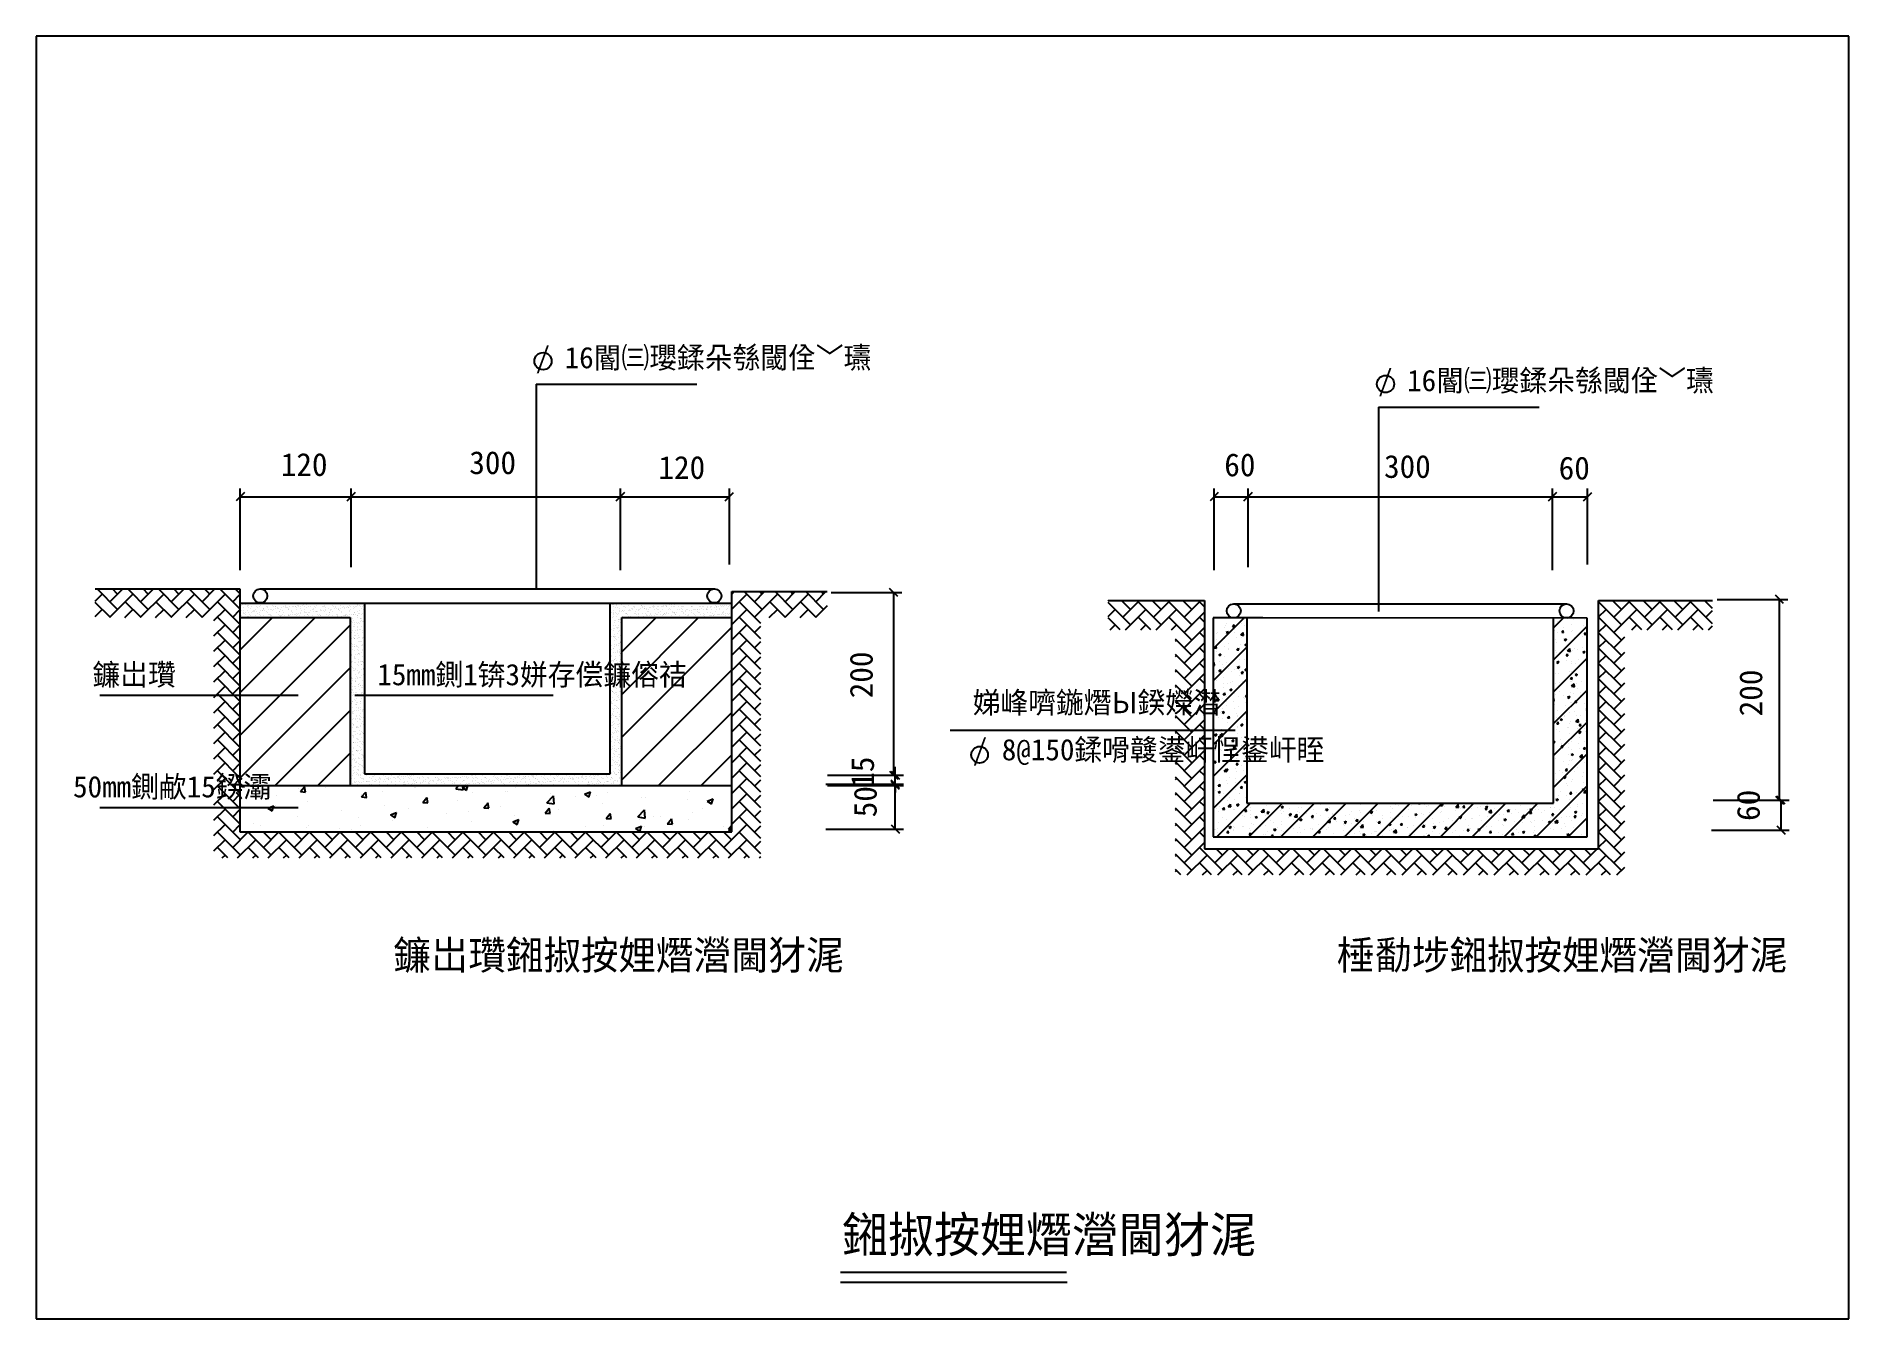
# Model space of a CAD drawing. Header units: metres. Extents: x 0 to 594, y 0 to 420.
import ezdxf

# ---------------------------------------------------------------- set-up
doc = ezdxf.new("R2010")
doc.units = ezdxf.units.M
doc.layers.add(' ', color=5, linetype='Continuous')

msp = doc.modelspace()

# ---------------------------------------------------------------- texts
at = {"layer": ' '}
for s, height, p in [('/ 16閽㈢瓔鍒朵綔閾佺﹀瓙', 7, (163.64, 311.27)), ('/ 16閽㈢瓔鍒朵綔閾佺﹀瓙', 7, (439.74, 303.77)), ('120', 7.5, (80.15, 276.01)), ('300', 7.5, (141.93, 276.62)), ('120', 7.5, (203.91, 275.05)), ('60', 7.5, (389.35, 275.9)), ('300', 7.5, (441.71, 275.37)), ('60', 7.5, (498.94, 274.85)), ('鐮岀瓚', 7, (18.42, 207.46)), ('15mm鍘1锛3姘存偿鐮傛祮', 7, (111.77, 207.46)), ('娣峰嚌鍦熸Ы鍨嬫澘', 7, (306.91, 198.3)), ('/ 8@150鍒嗗竷鍙屽悜鍙屽眰', 7, (306.91, 182.87)), ('50mm鍘欳15鍨灞', 7, (12.06, 170.74)), ('鐮岀瓚鎺掓按娌熸瀯閫犲浘', 9.46, (117.03, 114.36)), ('棰勫埗鎺掓按娌熸瀯閫犲浘', 9.46, (426.27, 114.36)), ('鎺掓按娌熸瀯閫犲浘', 11.6, (264.06, 21.74))]:
    msp.add_text(s, height=height, dxfattribs=at).set_placement(p)
for s, p in [('200', (274.11, 203.2)), ('200', (565.64, 197.29)), ('15', (274.55, 173.89)), ('50', (275.43, 164.23)), ('60', (564.83, 163.03))]:
    msp.add_text(s, height=7.5, rotation=90, dxfattribs=at).set_placement(p)

# ---------------------------------------------------------------- linework, layer by layer
at = {"layer": ' '}
for p, q in [((163.83, 306.05), (216.45, 306.05)), ((163.83, 306.05), (163.83, 239.11)), ((439.93, 298.55), (492.56, 298.55)), ((439.93, 298.55), (439.93, 231.6)), ((19.33, 239.02), (66.73, 239.02)), ((26.67, 232.29), (19.94, 239.02)), ((24.15, 234.8), (28.37, 239.02)), ((26.67, 237.32), (24.97, 239.02)), ((36.73, 232.29), (30, 239.02)), ((34.21, 234.8), (38.43, 239.02)), ((36.73, 237.32), (35.03, 239.02)), ((46.78, 232.29), (40.05, 239.02)), ((44.27, 234.8), (48.49, 239.02)), ((46.78, 237.32), (45.08, 239.02)), ((56.84, 232.29), (50.11, 239.02)), ((54.33, 234.8), (58.54, 239.02)), ((56.84, 237.32), (55.14, 239.02)), ((66.73, 232.46), (60.17, 239.02)), ((66.73, 237.49), (65.2, 239.02)), ((66.73, 239.02), (66.73, 159.42)), ((73.43, 239.02), (222.23, 239.02)), ((227.93, 237.42), (228.63, 238.12)), ((227.93, 159.42), (227.93, 238.12)), ((227.93, 238.12), (259.23, 238.12)), ((237.88, 232.29), (232.05, 238.12)), ((235.37, 234.8), (238.69, 238.12)), ((237.88, 237.32), (237.08, 238.12)), ((247.94, 232.29), (242.11, 238.12)), ((245.43, 234.8), (248.74, 238.12)), ((247.94, 237.32), (247.14, 238.12)), ((258, 232.29), (252.17, 238.12)), ((255.49, 234.8), (258.8, 238.12)), ((258, 237.32), (257.2, 238.12)), ((19.33, 235.01), (21.64, 237.32)), ((24.31, 229.62), (19.33, 234.6)), ((19.33, 229.98), (21.64, 232.29)), ((24.15, 229.77), (31.7, 237.32)), ((29.03, 229.62), (31.7, 232.29)), ((34.37, 229.62), (29.18, 234.8)), ((34.21, 229.77), (41.76, 237.32)), ((39.09, 229.62), (41.76, 232.29)), ((44.43, 229.62), (39.24, 234.8)), ((44.27, 229.77), (51.81, 237.32)), ((49.14, 229.62), (51.81, 232.29)), ((54.48, 229.62), (49.3, 234.8)), ((54.33, 229.77), (61.87, 237.32)), ((58.23, 228.65), (61.87, 232.29)), ((66.73, 227.43), (59.36, 234.8)), ((64.39, 234.8), (66.73, 237.15)), ((64.39, 229.77), (66.73, 232.12)), ((66.73, 234.32), (107.53, 234.32)), ((67.11, 233.68), (67.11, 233.68)), ((67.31, 231.84), (67.31, 231.84)), ((67.64, 233.75), (67.64, 233.75)), ((67.86, 233.07), (67.86, 233.07)), ((67.88, 231.88), (67.88, 231.88)), ((68.46, 233.85), (68.46, 233.85)), ((69.08, 234.01), (69.08, 234.01)), ((69.08, 233.14), (69.08, 233.14)), ((69.15, 232.05), (69.15, 232.05)), ((69.3, 233.71), (69.3, 233.71)), ((69.48, 233.54), (69.48, 233.54)), ((69.51, 232.87), (69.51, 232.87)), ((69.84, 234.04), (69.84, 234.04)), ((70.37, 234.11), (70.37, 234.11)), ((70.37, 232.73), (70.37, 232.73)), ((70.52, 233.1), (70.52, 233.1)), ((71.05, 231.88), (71.05, 231.88)), ((71.2, 234.21), (71.2, 234.21)), ((71.38, 231.8), (71.38, 231.8)), ((71.83, 234.1), (71.83, 234.1)), ((71.89, 232.15), (71.89, 232.15)), ((72.13, 231.71), (72.13, 231.71)), ((72.24, 233.14), (72.24, 233.14)), ((72.67, 232.87), (72.67, 232.87)), ((73.11, 233.09), (73.11, 233.09)), ((73.42, 233.62), (73.42, 233.62)), ((73.51, 231.89), (73.51, 231.89)), ((74.04, 231.96), (74.04, 231.96)), ((74.21, 231.89), (74.21, 231.89)), ((74.43, 232.69), (74.43, 232.69)), ((74.49, 234.14), (74.49, 234.14)), ((74.55, 232.18), (74.55, 232.18)), ((74.62, 232.52), (74.62, 232.52)), ((74.87, 232.07), (74.87, 232.07)), ((75.4, 233.15), (75.4, 233.15)), ((75.5, 231.71), (75.5, 231.71)), ((75.83, 232.88), (75.83, 232.88)), ((75.86, 233.19), (75.86, 233.19)), ((76.25, 232.25), (76.25, 232.25)), ((76.78, 232.32), (76.78, 232.32)), ((77.08, 234.13), (77.08, 234.13)), ((77.15, 232.17), (77.15, 232.17)), ((77.38, 231.89), (77.38, 231.89)), ((77.49, 233.58), (77.49, 233.58)), ((77.6, 232.43), (77.6, 232.43)), ((77.67, 233.41), (77.67, 233.41)), ((78.52, 233.22), (78.52, 233.22)), ((78.56, 232.6), (78.56, 232.6)), ((78.57, 233.16), (78.57, 233.16)), ((78.98, 232.61), (78.98, 232.61)), ((79, 232.88), (79, 232.88)), ((79.51, 232.68), (79.51, 232.68)), ((79.57, 231.68), (79.57, 231.68)), ((79.83, 234.22), (79.83, 234.22)), ((79.89, 232.27), (79.89, 232.27)), ((80.34, 232.79), (80.34, 232.79)), ((80.54, 231.9), (80.54, 231.9)), ((80.73, 234.3), (80.73, 234.3)), ((81.12, 233.21), (81.12, 233.21)), ((81.61, 233.49), (81.61, 233.49)), ((81.72, 232.97), (81.72, 232.97)), ((81.73, 233.16), (81.73, 233.16)), ((82.16, 232.89), (82.16, 232.89)), ((82.25, 233.04), (82.25, 233.04)), ((82.49, 234.26), (82.49, 234.26)), ((82.55, 232.3), (82.55, 232.3)), ((82.62, 232.57), (82.62, 232.57)), ((82.81, 232.4), (82.81, 232.4)), ((83.07, 233.15), (83.07, 233.15)), ((83.7, 231.91), (83.7, 231.91)), ((83.86, 233.31), (83.86, 233.31)), ((84.45, 233.33), (84.45, 233.33)), ((84.9, 233.17), (84.9, 233.17)), ((84.98, 233.4), (84.98, 233.4)), ((85.09, 234.25), (85.09, 234.25)), ((85.15, 232.29), (85.15, 232.29)), ((85.33, 232.89), (85.33, 232.89)), ((85.68, 233.46), (85.68, 233.46)), ((85.81, 233.51), (85.81, 233.51)), ((85.86, 233.29), (85.86, 233.29)), ((86.52, 233.34), (86.52, 233.34)), ((86.75, 232.48), (86.75, 232.48)), ((86.87, 231.91), (86.87, 231.91)), ((87.19, 233.69), (87.19, 233.69)), ((87.72, 233.76), (87.72, 233.76)), ((87.89, 232.39), (87.89, 232.39)), ((88.06, 233.17), (88.06, 233.17)), ((88.49, 232.9), (88.49, 232.9)), ((88.54, 233.87), (88.54, 233.87)), ((88.92, 234.18), (88.92, 234.18)), ((89.12, 233.33), (89.12, 233.33)), ((89.8, 233.37), (89.8, 233.37)), ((89.92, 234.05), (89.92, 234.05)), ((90.03, 231.92), (90.03, 231.92)), ((90.45, 234.12), (90.45, 234.12)), ((90.55, 232.42), (90.55, 232.42)), ((90.81, 232.44), (90.81, 232.44)), ((91, 232.27), (91, 232.27)), ((91.22, 233.18), (91.22, 233.18)), ((91.28, 234.23), (91.28, 234.23)), ((91.65, 232.91), (91.65, 232.91)), ((91.86, 233.43), (91.86, 233.43)), ((92.22, 231.72), (92.22, 231.72)), ((92.86, 234.26), (92.86, 234.26)), ((93.15, 232.41), (93.15, 232.41)), ((93.2, 231.92), (93.2, 231.92)), ((93.6, 231.9), (93.6, 231.9)), ((93.87, 233.33), (93.87, 233.33)), ((94.06, 233.16), (94.06, 233.16)), ((94.12, 231.97), (94.12, 231.97)), ((94.39, 233.18), (94.39, 233.18)), ((94.52, 233.46), (94.52, 233.46)), ((94.82, 232.91), (94.82, 232.91)), ((94.94, 232.35), (94.94, 232.35)), ((94.95, 232.08), (94.95, 232.08)), ((95.9, 232.51), (95.9, 232.51)), ((96.33, 232.26), (96.33, 232.26)), ((96.36, 231.93), (96.36, 231.93)), ((96.86, 232.33), (96.86, 232.33)), ((96.92, 234.23), (96.92, 234.23)), ((97.11, 234.05), (97.11, 234.05)), ((97.12, 233.45), (97.12, 233.45)), ((97.55, 233.19), (97.55, 233.19)), ((97.68, 232.44), (97.68, 232.44)), ((97.98, 232.92), (97.98, 232.92)), ((97.99, 233.24), (97.99, 233.24)), ((98.56, 232.54), (98.56, 232.54)), ((99.01, 232.32), (99.01, 232.32)), ((99.06, 232.62), (99.06, 232.62)), ((99.19, 232.15), (99.19, 232.15)), ((99.52, 231.93), (99.52, 231.93)), ((99.59, 232.69), (99.59, 232.69)), ((99.87, 233.55), (99.87, 233.55)), ((100.42, 232.8), (100.42, 232.8)), ((100.72, 233.2), (100.72, 233.2)), ((101.05, 234.14), (101.05, 234.14)), ((101.14, 232.92), (101.14, 232.92)), ((101.16, 232.53), (101.16, 232.53)), ((101.8, 232.98), (101.8, 232.98)), ((102.06, 233.21), (102.06, 233.21)), ((102.25, 233.04), (102.25, 233.04)), ((102.33, 233.05), (102.33, 233.05)), ((102.53, 233.58), (102.53, 233.58)), ((102.69, 231.94), (102.69, 231.94)), ((103.13, 232.23), (103.13, 232.23)), ((103.15, 233.16), (103.15, 233.16)), ((103.88, 233.2), (103.88, 233.2)), ((103.9, 232.63), (103.9, 232.63)), ((104.31, 232.93), (104.31, 232.93)), ((104.53, 233.34), (104.53, 233.34)), ((105.06, 233.41), (105.06, 233.41)), ((105.11, 234.1), (105.11, 234.1)), ((105.13, 233.57), (105.13, 233.57)), ((105.3, 233.93), (105.3, 233.93)), ((105.85, 231.95), (105.85, 231.95)), ((105.89, 233.52), (105.89, 233.52)), ((106.18, 233.12), (106.18, 233.12)), ((106.56, 232.66), (106.56, 232.66)), ((107.04, 233.21), (107.04, 233.21)), ((107.2, 232.19), (107.2, 232.19)), ((107.27, 233.7), (107.27, 233.7)), ((107.38, 232.02), (107.38, 232.02)), ((107.47, 232.93), (107.47, 232.93)), ((107.53, 234.32), (188.13, 234.32)), ((107.53, 234.32), (107.53, 178.42)), ((188.13, 178.42), (188.13, 234.32)), ((188.13, 234.32), (227.93, 234.32)), ((188.95, 233.93), (188.95, 233.93)), ((189.18, 233.85), (189.18, 233.85)), ((189.25, 231.89), (189.25, 231.89)), ((189.31, 233.36), (189.31, 233.36)), ((189.74, 233.08), (189.74, 233.08)), ((190.08, 233.75), (190.08, 233.75)), ((190.26, 233.57), (190.26, 233.57)), ((190.33, 234.11), (190.33, 234.11)), ((190.62, 232.95), (190.62, 232.95)), ((190.86, 234.18), (190.86, 234.18)), ((191.15, 232.76), (191.15, 232.76)), ((191.28, 232.1), (191.28, 232.1)), ((191.68, 234.29), (191.68, 234.29)), ((191.79, 231.68), (191.79, 231.68)), ((191.93, 233.95), (191.93, 233.95)), ((191.99, 231.99), (191.99, 231.99)), ((192.16, 231.84), (192.16, 231.84)), ((192.35, 231.67), (192.35, 231.67)), ((192.47, 233.36), (192.47, 233.36)), ((192.62, 231.79), (192.62, 231.79)), ((192.9, 233.09), (192.9, 233.09)), ((193.22, 232.93), (193.22, 232.93)), ((194, 231.97), (194, 231.97)), ((194.2, 233.66), (194.2, 233.66)), ((194.44, 232.11), (194.44, 232.11)), ((194.53, 232.04), (194.53, 232.04)), ((194.59, 233.99), (194.59, 233.99)), ((194.65, 232.03), (194.65, 232.03)), ((195.21, 232.73), (195.21, 232.73)), ((195.35, 232.15), (195.35, 232.15)), ((195.4, 232.56), (195.4, 232.56)), ((195.64, 233.37), (195.64, 233.37)), ((195.96, 233.03), (195.96, 233.03)), ((196.06, 233.1), (196.06, 233.1)), ((196.28, 231.75), (196.28, 231.75)), ((196.73, 232.33), (196.73, 232.33)), ((197.19, 233.97), (197.19, 233.97)), ((197.25, 232.02), (197.25, 232.02)), ((197.26, 232.4), (197.26, 232.4)), ((197.61, 232.11), (197.61, 232.11)), ((198.09, 232.51), (198.09, 232.51)), ((198.27, 233.62), (198.27, 233.62)), ((198.45, 233.45), (198.45, 233.45)), ((198.62, 233.07), (198.62, 233.07)), ((198.8, 233.37), (198.8, 233.37)), ((199.23, 233.1), (199.23, 233.1)), ((199.34, 232.64), (199.34, 232.64)), ((199.47, 232.69), (199.47, 232.69)), ((199.93, 234.07), (199.93, 234.07)), ((200, 232.76), (200, 232.76)), ((200, 232.11), (200, 232.11)), ((200.35, 231.71), (200.35, 231.71)), ((200.77, 232.12), (200.77, 232.12)), ((200.82, 232.87), (200.82, 232.87)), ((201.22, 233.05), (201.22, 233.05)), ((201.96, 233.38), (201.96, 233.38)), ((202.2, 233.05), (202.2, 233.05)), ((202.39, 233.53), (202.39, 233.53)), ((202.39, 233.11), (202.39, 233.11)), ((202.59, 234.11), (202.59, 234.11)), ((202.65, 232.15), (202.65, 232.15)), ((202.73, 233.12), (202.73, 233.12)), ((203.4, 232.6), (203.4, 232.6)), ((203.56, 233.23), (203.56, 233.23)), ((203.59, 232.43), (203.59, 232.43)), ((203.93, 232.12), (203.93, 232.12)), ((203.96, 233.15), (203.96, 233.15)), ((204.94, 233.41), (204.94, 233.41)), ((205.13, 233.39), (205.13, 233.39)), ((205.19, 234.09), (205.19, 234.09)), ((205.25, 232.14), (205.25, 232.14)), ((205.47, 233.48), (205.47, 233.48)), ((205.56, 233.11), (205.56, 233.11)), ((206.29, 233.59), (206.29, 233.59)), ((206.46, 233.5), (206.46, 233.5)), ((206.62, 233.19), (206.62, 233.19)), ((206.65, 233.32), (206.65, 233.32)), ((207.1, 232.13), (207.1, 232.13)), ((207.53, 232.51), (207.53, 232.51)), ((207.67, 233.77), (207.67, 233.77)), ((207.93, 234.19), (207.93, 234.19)), ((208, 232.23), (208, 232.23)), ((208.2, 233.84), (208.2, 233.84)), ((208.29, 233.39), (208.29, 233.39)), ((208.72, 233.12), (208.72, 233.12)), ((209.03, 233.95), (209.03, 233.95)), ((209.22, 233.17), (209.22, 233.17)), ((209.7, 234.22), (209.7, 234.22)), ((210.26, 232.14), (210.26, 232.14)), ((210.41, 234.13), (210.41, 234.13)), ((210.58, 233.41), (210.58, 233.41)), ((210.59, 234.23), (210.59, 234.23)), ((210.66, 232.27), (210.66, 232.27)), ((210.94, 234.2), (210.94, 234.2)), ((211.46, 233.4), (211.46, 233.4)), ((211.6, 232.48), (211.6, 232.48)), ((211.76, 234.31), (211.76, 234.31)), ((211.78, 232.31), (211.78, 232.31)), ((211.87, 231.69), (211.87, 231.69)), ((211.88, 233.12), (211.88, 233.12)), ((211.97, 233.27), (211.97, 233.27)), ((212.7, 231.8), (212.7, 231.8)), ((213.19, 234.21), (213.19, 234.21)), ((213.26, 232.26), (213.26, 232.26)), ((213.43, 232.14), (213.43, 232.14)), ((213.64, 234.3), (213.64, 234.3)), ((214.08, 231.98), (214.08, 231.98)), ((214.61, 232.05), (214.61, 232.05)), ((214.62, 233.4), (214.62, 233.4)), ((214.63, 233.31), (214.63, 233.31)), ((214.65, 233.37), (214.65, 233.37)), ((214.84, 233.2), (214.84, 233.2)), ((215.05, 233.13), (215.05, 233.13)), ((215.43, 232.16), (215.43, 232.16)), ((215.72, 232.39), (215.72, 232.39)), ((215.94, 234.31), (215.94, 234.31)), ((216, 232.35), (216, 232.35)), ((216.59, 232.15), (216.59, 232.15)), ((216.81, 232.34), (216.81, 232.34)), ((217.23, 233.29), (217.23, 233.29)), ((217.34, 232.41), (217.34, 232.41)), ((217.7, 234.26), (217.7, 234.26)), ((217.78, 233.41), (217.78, 233.41)), ((217.89, 234.09), (217.89, 234.09)), ((218.17, 232.52), (218.17, 232.52)), ((218.21, 233.14), (218.21, 233.14)), ((218.66, 232.39), (218.66, 232.39)), ((218.77, 233.28), (218.77, 233.28)), ((219.55, 232.7), (219.55, 232.7)), ((219.75, 232.15), (219.75, 232.15)), ((219.79, 232.35), (219.79, 232.35)), ((219.97, 233.39), (219.97, 233.39)), ((219.97, 232.18), (219.97, 232.18)), ((220.08, 232.77), (220.08, 232.77)), ((220.9, 232.88), (220.9, 232.88)), ((220.95, 233.41), (220.95, 233.41)), ((221.26, 232.38), (221.26, 232.38)), ((221.38, 233.14), (221.38, 233.14)), ((221.83, 234.17), (221.83, 234.17)), ((222.28, 233.06), (222.28, 233.06)), ((222.63, 233.43), (222.63, 233.43)), ((222.81, 233.13), (222.81, 233.13)), ((222.84, 233.25), (222.84, 233.25)), ((222.92, 232.16), (222.92, 232.16)), ((223.03, 233.07), (223.03, 233.07)), ((223.64, 233.24), (223.64, 233.24)), ((223.91, 232.26), (223.91, 232.26)), ((224, 232.47), (224, 232.47)), ((224.11, 233.42), (224.11, 233.42)), ((224.54, 233.15), (224.54, 233.15)), ((225.02, 233.42), (225.02, 233.42)), ((225.23, 233.41), (225.23, 233.41)), ((225.55, 233.49), (225.55, 233.49)), ((225.89, 234.14), (225.89, 234.14)), ((226.08, 233.97), (226.08, 233.97)), ((226.08, 232.16), (226.08, 232.16)), ((226.37, 233.6), (226.37, 233.6)), ((226.66, 232.51), (226.66, 232.51)), ((226.97, 233.16), (226.97, 233.16)), ((227.28, 233.43), (227.28, 233.43)), ((227.7, 233.15), (227.7, 233.15)), ((227.75, 233.78), (227.75, 233.78)), ((227.93, 232.39), (232.86, 237.32)), ((227.93, 227.36), (232.86, 232.29)), ((237.43, 227.71), (230.34, 234.8)), ((235.37, 229.77), (242.91, 237.32)), ((240.24, 229.62), (242.91, 232.29)), ((245.58, 229.62), (240.4, 234.8)), ((245.43, 229.77), (252.97, 237.32)), ((250.3, 229.62), (252.97, 232.29)), ((255.64, 229.62), (250.46, 234.8)), ((255.49, 229.77), (259.34, 233.62)), ((351.28, 230.01), (353.55, 232.29)), ((358.58, 227.26), (351.32, 234.52)), ((351.33, 235.1), (351.45, 235.22)), ((351.33, 235.22), (382.83, 235.22)), ((358.58, 232.29), (355.65, 235.22)), ((356.06, 234.8), (356.48, 235.22)), ((356.06, 229.77), (361.51, 235.22)), ((356.94, 225.62), (363.61, 232.29)), ((368.64, 227.26), (361.09, 234.8)), ((368.64, 232.29), (365.71, 235.22)), ((366.12, 234.8), (366.54, 235.22)), ((366.12, 229.77), (371.57, 235.22)), ((367, 225.62), (373.67, 232.29)), ((378.7, 227.26), (371.15, 234.8)), ((378.7, 232.29), (375.76, 235.22)), ((376.18, 234.8), (376.6, 235.22)), ((376.18, 229.77), (381.63, 235.22)), ((382.83, 233.18), (381.21, 234.8)), ((382.83, 235.22), (382.83, 153.92)), ((392.43, 234.13), (501.53, 234.13)), ((512.03, 234.87), (512.38, 235.22)), ((512.03, 153.92), (512.03, 235.22)), ((512.03, 235.22), (549.33, 235.22)), ((519.51, 227.26), (512.03, 234.73)), ((512.03, 229.84), (514.48, 232.29)), ((519.51, 232.29), (516.58, 235.22)), ((516.99, 234.8), (517.41, 235.22)), ((516.99, 229.77), (522.44, 235.22)), ((516.99, 224.74), (524.53, 232.29)), ((529.56, 227.26), (522.02, 234.8)), ((529.56, 232.29), (526.63, 235.22)), ((527.05, 234.8), (527.46, 235.22)), ((527.05, 229.77), (532.49, 235.22)), ((527.92, 225.62), (534.59, 232.29)), ((539.62, 227.26), (532.08, 234.8)), ((539.62, 232.29), (536.69, 235.22)), ((537.11, 234.8), (537.52, 235.22)), ((537.11, 229.77), (542.55, 235.22)), ((537.98, 225.62), (544.65, 232.29)), ((549.33, 227.61), (542.14, 234.8)), ((549.33, 232.64), (546.75, 235.22)), ((547.16, 234.8), (547.58, 235.22)), ((547.16, 229.77), (549.33, 231.94)), ((29.34, 229.62), (29.18, 229.77)), ((39.4, 229.62), (39.24, 229.77)), ((49.45, 229.62), (49.3, 229.77)), ((58.23, 223.62), (61.87, 227.26)), ((66.73, 222.4), (59.36, 229.77)), ((64.39, 224.74), (66.73, 227.09)), ((66.73, 230.59), (66.73, 230.59)), ((66.73, 218.92), (77.43, 229.62)), ((66.73, 204.95), (91.4, 229.62)), ((66.73, 229.62), (102.83, 229.62)), ((66.73, 190.99), (102.83, 227.09)), ((67.16, 230.32), (67.16, 230.32)), ((67.92, 231.11), (67.92, 231.11)), ((68.04, 231.17), (68.04, 231.17)), ((68.32, 230.91), (68.32, 230.91)), ((68.51, 230.74), (68.51, 230.74)), ((68.57, 231.24), (68.57, 231.24)), ((69.21, 230.09), (69.21, 230.09)), ((69.4, 231.35), (69.4, 231.35)), ((69.4, 229.93), (69.4, 229.93)), ((69.9, 230.59), (69.9, 230.59)), ((70.33, 230.32), (70.33, 230.32)), ((70.58, 231.14), (70.58, 231.14)), ((70.78, 231.53), (70.78, 231.53)), ((71.31, 231.6), (71.31, 231.6)), ((71.57, 231.63), (71.57, 231.63)), ((71.95, 230.19), (71.95, 230.19)), ((72.45, 230.82), (72.45, 230.82)), ((73.06, 230.6), (73.06, 230.6)), ((73.18, 231.13), (73.18, 231.13)), ((73.46, 229.89), (73.46, 229.89)), ((73.49, 230.33), (73.49, 230.33)), ((73.65, 229.72), (73.65, 229.72)), ((74.61, 230.22), (74.61, 230.22)), ((75.92, 231.23), (75.92, 231.23)), ((76.23, 230.61), (76.23, 230.61)), ((76.52, 230.78), (76.52, 230.78)), ((76.65, 230.33), (76.65, 230.33)), ((76.7, 230.61), (76.7, 230.61)), ((77.19, 229.74), (77.19, 229.74)), ((77.21, 230.21), (77.21, 230.21)), ((77.59, 229.8), (77.59, 229.8)), ((77.71, 229.81), (77.71, 229.81)), ((78.54, 229.92), (78.54, 229.92)), ((78.58, 231.26), (78.58, 231.26)), ((79.39, 230.61), (79.39, 230.61)), ((79.76, 231.5), (79.76, 231.5)), ((79.82, 230.34), (79.82, 230.34)), ((79.92, 230.1), (79.92, 230.1)), ((79.96, 230.31), (79.96, 230.31)), ((80.45, 230.17), (80.45, 230.17)), ((80.64, 230.69), (80.64, 230.69)), ((81.18, 231.25), (81.18, 231.25)), ((81.28, 230.28), (81.28, 230.28)), ((81.65, 229.77), (81.65, 229.77)), ((82.55, 230.62), (82.55, 230.62)), ((82.62, 230.34), (82.62, 230.34)), ((82.66, 230.46), (82.66, 230.46)), ((82.98, 230.34), (82.98, 230.34)), ((83.18, 230.53), (83.18, 230.53)), ((83.69, 231.59), (83.69, 231.59)), ((83.93, 231.35), (83.93, 231.35)), ((84.01, 230.64), (84.01, 230.64)), ((84.71, 230.66), (84.71, 230.66)), ((84.89, 230.49), (84.89, 230.49)), ((85.21, 230.33), (85.21, 230.33)), ((85.39, 230.82), (85.39, 230.82)), ((85.72, 230.62), (85.72, 230.62)), ((85.78, 229.68), (85.78, 229.68)), ((85.92, 230.89), (85.92, 230.89)), ((86.15, 230.35), (86.15, 230.35)), ((86.58, 231.38), (86.58, 231.38)), ((86.75, 231), (86.75, 231)), ((87.76, 231.55), (87.76, 231.55)), ((87.95, 231.38), (87.95, 231.38)), ((87.96, 230.43), (87.96, 230.43)), ((88.13, 231.18), (88.13, 231.18)), ((88.65, 231.25), (88.65, 231.25)), ((88.83, 230.57), (88.83, 230.57)), ((88.88, 230.63), (88.88, 230.63)), ((89.18, 231.37), (89.18, 231.37)), ((89.31, 230.36), (89.31, 230.36)), ((89.48, 231.36), (89.48, 231.36)), ((89.84, 229.64), (89.84, 229.64)), ((90.62, 230.46), (90.62, 230.46)), ((90.86, 231.54), (90.86, 231.54)), ((91.39, 231.61), (91.39, 231.61)), ((91.89, 231.46), (91.89, 231.46)), ((91.93, 231.47), (91.93, 231.47)), ((92.05, 230.63), (92.05, 230.63)), ((92.47, 230.36), (92.47, 230.36)), ((92.9, 230.53), (92.9, 230.53)), ((93.08, 230.36), (93.08, 230.36)), ((93.22, 230.45), (93.22, 230.45)), ((94.59, 231.5), (94.59, 231.5)), ((95.21, 230.64), (95.21, 230.64)), ((95.64, 230.37), (95.64, 230.37)), ((95.95, 231.43), (95.95, 231.43)), ((95.96, 230.55), (95.96, 230.55)), ((96.14, 231.25), (96.14, 231.25)), ((97.02, 230.44), (97.02, 230.44)), ((97.19, 231.49), (97.19, 231.49)), ((97.27, 229.75), (97.27, 229.75)), ((97.8, 229.82), (97.8, 229.82)), ((98.37, 230.65), (98.37, 230.65)), ((98.62, 230.58), (98.62, 230.58)), ((98.62, 229.93), (98.62, 229.93)), ((98.8, 230.37), (98.8, 230.37)), ((99.93, 231.59), (99.93, 231.59)), ((99.99, 229.63), (99.99, 229.63)), ((100, 230.12), (100, 230.12)), ((100.08, 231.34), (100.08, 231.34)), ((100.53, 230.18), (100.53, 230.18)), ((101.09, 230.41), (101.09, 230.41)), ((101.22, 230.57), (101.22, 230.57)), ((101.27, 230.24), (101.27, 230.24)), ((101.36, 230.29), (101.36, 230.29)), ((101.54, 230.65), (101.54, 230.65)), ((101.97, 230.38), (101.97, 230.38)), ((102.59, 231.62), (102.59, 231.62)), ((102.65, 229.66), (102.65, 229.66)), ((102.74, 230.48), (102.74, 230.48)), ((102.83, 229.62), (102.83, 174.62)), ((103.17, 228.5), (103.17, 228.5)), ((103.27, 230.54), (103.27, 230.54)), ((103.36, 228.33), (103.36, 228.33)), ((103.51, 229.4), (103.51, 229.4)), ((103.67, 227.97), (103.67, 227.97)), ((103.96, 230.67), (103.96, 230.67)), ((104.03, 228.71), (104.03, 228.71)), ((104.09, 230.65), (104.09, 230.65)), ((104.09, 226.75), (104.09, 226.75)), ((104.14, 231.3), (104.14, 231.3)), ((104.2, 228.04), (104.2, 228.04)), ((104.24, 227.52), (104.24, 227.52)), ((104.33, 231.13), (104.33, 231.13)), ((104.33, 226.85), (104.33, 226.85)), ((104.7, 230.66), (104.7, 230.66)), ((105.03, 228.15), (105.03, 228.15)), ((105.13, 230.38), (105.13, 230.38)), ((105.19, 231.61), (105.19, 231.61)), ((105.21, 230.32), (105.21, 230.32)), ((105.25, 229.65), (105.25, 229.65)), ((105.25, 226.59), (105.25, 226.59)), ((105.32, 227.69), (105.32, 227.69)), ((105.38, 225.74), (105.38, 225.74)), ((105.44, 226.42), (105.44, 226.42)), ((105.47, 230.84), (105.47, 230.84)), ((105.52, 228.11), (105.52, 228.11)), ((105.95, 227.84), (105.95, 227.84)), ((106, 230.9), (106, 230.9)), ((106.22, 229.39), (106.22, 229.39)), ((106.41, 229.22), (106.41, 229.22)), ((106.41, 228.33), (106.41, 228.33)), ((106.62, 230.7), (106.62, 230.7)), ((106.67, 229.4), (106.67, 229.4)), ((106.69, 228.75), (106.69, 228.75)), ((106.75, 226.79), (106.75, 226.79)), ((106.83, 231.01), (106.83, 231.01)), ((106.94, 228.4), (106.94, 228.4)), ((107.3, 228.41), (107.3, 228.41)), ((107.34, 225.82), (107.34, 225.82)), ((107.49, 226.86), (107.49, 226.86)), ((188.13, 228.15), (188.13, 228.15)), ((188.15, 227.04), (188.15, 227.04)), ((188.2, 225.94), (188.2, 225.94)), ((188.21, 227.99), (188.21, 227.99)), ((188.32, 227.97), (188.32, 227.97)), ((188.53, 231.25), (188.53, 231.25)), ((188.61, 225.72), (188.61, 225.72)), ((188.93, 229.55), (188.93, 229.55)), ((189.02, 226.05), (189.02, 226.05)), ((189.06, 231.32), (189.06, 231.32)), ((189.1, 230.95), (189.1, 230.95)), ((189.2, 227.16), (189.2, 227.16)), ((189.29, 230.77), (189.29, 230.77)), ((189.31, 229.94), (189.31, 229.94)), ((189.38, 227.98), (189.38, 227.98)), ((189.44, 226.02), (189.44, 226.02)), ((189.47, 228.74), (189.47, 228.74)), ((189.76, 227.01), (189.76, 227.01)), ((189.88, 231.43), (189.88, 231.43)), ((189.99, 228.81), (189.99, 228.81)), ((190.13, 230.81), (190.13, 230.81)), ((190.18, 229.96), (190.18, 229.96)), ((190.22, 226.24), (190.22, 226.24)), ((190.4, 226.23), (190.4, 226.23)), ((190.4, 226.07), (190.4, 226.07)), ((190.56, 230.54), (190.56, 230.54)), ((190.68, 230.99), (190.68, 230.99)), ((190.75, 229.03), (190.75, 229.03)), ((190.81, 227.07), (190.81, 227.07)), ((190.82, 228.92), (190.82, 228.92)), ((190.93, 226.3), (190.93, 226.3)), ((190.95, 228.27), (190.95, 228.27)), ((191.19, 229.04), (191.19, 229.04)), ((191.26, 231.61), (191.26, 231.61)), ((191.37, 228.87), (191.37, 228.87)), ((191.38, 228), (191.38, 228)), ((191.76, 226.41), (191.76, 226.41)), ((191.77, 225.72), (191.77, 225.72)), ((191.93, 218.44), (203.11, 229.62)), ((191.93, 204.47), (217.07, 229.62)), ((191.93, 174.62), (191.93, 229.62)), ((191.93, 229.62), (227.93, 229.62)), ((191.93, 190.51), (227.93, 226.51)), ((192.06, 230.04), (192.06, 230.04)), ((193.23, 230.86), (193.23, 230.86)), ((193.28, 230.98), (193.28, 230.98)), ((193.29, 230.82), (193.29, 230.82)), ((193.72, 230.55), (193.72, 230.55)), ((194.24, 229.93), (194.24, 229.93)), ((194.43, 229.76), (194.43, 229.76)), ((194.72, 230.07), (194.72, 230.07)), ((196.03, 231.07), (196.03, 231.07)), ((196.29, 229.64), (196.29, 229.64)), ((196.46, 230.82), (196.46, 230.82)), ((196.88, 230.55), (196.88, 230.55)), ((197.3, 230.82), (197.3, 230.82)), ((197.32, 230.06), (197.32, 230.06)), ((197.48, 230.65), (197.48, 230.65)), ((197.67, 229.82), (197.67, 229.82)), ((198.2, 229.89), (198.2, 229.89)), ((198.37, 229.84), (198.37, 229.84)), ((198.69, 231.11), (198.69, 231.11)), ((199.02, 230), (199.02, 230)), ((199.62, 230.83), (199.62, 230.83)), ((200.05, 230.56), (200.05, 230.56)), ((200.06, 230.16), (200.06, 230.16)), ((200.4, 230.18), (200.4, 230.18)), ((200.54, 231.54), (200.54, 231.54)), ((200.93, 230.25), (200.93, 230.25)), ((201.28, 231.1), (201.28, 231.1)), ((201.42, 230.73), (201.42, 230.73)), ((201.76, 230.36), (201.76, 230.36)), ((202.43, 229.8), (202.43, 229.8)), ((202.62, 229.63), (202.62, 229.63)), ((202.72, 230.19), (202.72, 230.19)), ((202.78, 230.84), (202.78, 230.84)), ((203.14, 230.54), (203.14, 230.54)), ((203.21, 230.56), (203.21, 230.56)), ((203.67, 230.61), (203.67, 230.61)), ((204.03, 231.2), (204.03, 231.2)), ((204.48, 231.62), (204.48, 231.62)), ((204.49, 230.72), (204.49, 230.72)), ((205.32, 230.18), (205.32, 230.18)), ((205.49, 230.7), (205.49, 230.7)), ((205.67, 230.52), (205.67, 230.52)), ((205.87, 230.9), (205.87, 230.9)), ((205.95, 230.84), (205.95, 230.84)), ((206.38, 230.57), (206.38, 230.57)), ((206.4, 230.97), (206.4, 230.97)), ((206.56, 229.71), (206.56, 229.71)), ((206.69, 231.23), (206.69, 231.23)), ((207.23, 231.08), (207.23, 231.08)), ((208.06, 230.28), (208.06, 230.28)), ((208.54, 231.59), (208.54, 231.59)), ((208.61, 231.26), (208.61, 231.26)), ((208.73, 231.42), (208.73, 231.42)), ((209.11, 230.85), (209.11, 230.85)), ((209.14, 231.33), (209.14, 231.33)), ((209.29, 231.22), (209.29, 231.22)), ((209.54, 230.57), (209.54, 230.57)), ((209.61, 230.61), (209.61, 230.61)), ((209.96, 231.44), (209.96, 231.44)), ((210.62, 229.68), (210.62, 229.68)), ((210.72, 230.31), (210.72, 230.31)), ((211.34, 231.62), (211.34, 231.62)), ((212.03, 231.32), (212.03, 231.32)), ((212.28, 230.85), (212.28, 230.85)), ((212.67, 231.5), (212.67, 231.5)), ((212.7, 230.58), (212.7, 230.58)), ((213.32, 230.3), (213.32, 230.3)), ((213.68, 230.57), (213.68, 230.57)), ((213.86, 230.4), (213.86, 230.4)), ((214.69, 231.35), (214.69, 231.35)), ((215.44, 230.86), (215.44, 230.86)), ((215.87, 230.59), (215.87, 230.59)), ((216.06, 230.4), (216.06, 230.4)), ((216.37, 229.65), (216.37, 229.65)), ((216.73, 231.46), (216.73, 231.46)), ((216.92, 231.29), (216.92, 231.29)), ((217.29, 231.34), (217.29, 231.34)), ((217.75, 229.83), (217.75, 229.83)), ((217.8, 230.48), (217.8, 230.48)), ((218.28, 229.9), (218.28, 229.9)), ((218.6, 230.86), (218.6, 230.86)), ((218.72, 230.43), (218.72, 230.43)), ((219.03, 230.59), (219.03, 230.59)), ((219.11, 230.01), (219.11, 230.01)), ((220.03, 231.44), (220.03, 231.44)), ((220.49, 230.19), (220.49, 230.19)), ((220.86, 231.37), (220.86, 231.37)), ((221.01, 230.26), (221.01, 230.26)), ((221.32, 230.42), (221.32, 230.42)), ((221.77, 230.87), (221.77, 230.87)), ((221.84, 230.37), (221.84, 230.37)), ((221.87, 230.45), (221.87, 230.45)), ((222.06, 230.27), (222.06, 230.27)), ((222.2, 230.6), (222.2, 230.6)), ((222.69, 231.47), (222.69, 231.47)), ((223.22, 230.55), (223.22, 230.55)), ((223.75, 230.62), (223.75, 230.62)), ((224.07, 230.52), (224.07, 230.52)), ((224.58, 230.73), (224.58, 230.73)), ((224.92, 231.34), (224.92, 231.34)), ((224.93, 230.88), (224.93, 230.88)), ((225.11, 231.17), (225.11, 231.17)), ((225.29, 231.46), (225.29, 231.46)), ((225.36, 230.6), (225.36, 230.6)), ((225.96, 230.91), (225.96, 230.91)), ((225.99, 230.36), (225.99, 230.36)), ((226.48, 230.98), (226.48, 230.98)), ((226.73, 230.55), (226.73, 230.55)), ((226.9, 229.62), (226.9, 229.62)), ((227.31, 231.09), (227.31, 231.09)), ((227.93, 222.33), (232.86, 227.26)), ((237.43, 222.69), (230.34, 229.77)), ((235.37, 224.74), (237.43, 226.8)), ((240.55, 229.62), (240.4, 229.77)), ((250.61, 229.62), (250.46, 229.77)), ((355.19, 225.62), (351.27, 229.54)), ((351.91, 225.62), (353.55, 227.26)), ((365.25, 225.62), (361.09, 229.77)), ((361.97, 225.62), (363.61, 227.26)), ((378.7, 222.23), (371.15, 229.77)), ((372.03, 225.62), (373.67, 227.26)), ((376.18, 224.74), (382.83, 231.39)), ((376.18, 219.72), (382.83, 226.36)), ((382.83, 228.15), (381.21, 229.77)), ((385.73, 219.39), (395.86, 229.52)), ((402.03, 229.52), (385.73, 229.52)), ((385.73, 229.52), (385.73, 157.82)), ((385.8, 229.5), (385.8, 229.5)), ((389.55, 226.33), (389.55, 226.33)), ((389.74, 226.89), (389.74, 226.89)), ((390.2, 227.82), (390.2, 227.82)), ((392.07, 226.72), (392.56, 227.31)), ((392.07, 226.72), (392.67, 226.67)), ((392.09, 226.67), (392.09, 226.67)), ((392.67, 226.65), (392.55, 227.29)), ((394.87, 227.54), (394.87, 227.54)), ((395.94, 227.18), (395.94, 227.18)), ((396.13, 228.84), (396.13, 228.84)), ((396.74, 229.52), (396.73, 168.82)), ((402.03, 229.52), (396.74, 229.52)), ((497.24, 229.43), (402.03, 229.52)), ((508.23, 229.42), (402.03, 229.52)), ((497.23, 168.82), (497.24, 229.43)), ((497.24, 226.28), (500.39, 229.43)), ((497.24, 215.81), (508.23, 226.8)), ((498.62, 228.25), (498.62, 228.25)), ((500.52, 226.32), (500.52, 226.32)), ((501.87, 229.22), (501.87, 229.22)), ((503.14, 227.48), (503.14, 227.48)), ((503.75, 228.91), (503.75, 228.91)), ((506.94, 227.17), (506.94, 227.17)), ((507.3, 228.99), (507.3, 228.99)), ((508.23, 157.82), (508.23, 229.42)), ((519.51, 222.23), (512.03, 229.71)), ((512.03, 224.81), (514.48, 227.26)), ((526.18, 225.62), (522.02, 229.77)), ((522.89, 225.62), (524.53, 227.26)), ((536.23, 225.62), (532.08, 229.77)), ((532.95, 225.62), (534.59, 227.26)), ((546.29, 225.62), (542.14, 229.77)), ((543.01, 225.62), (544.65, 227.26)), ((548.04, 225.62), (549.33, 226.91)), ((58.23, 218.59), (61.87, 222.23)), ((66.73, 217.37), (59.36, 224.74)), ((64.39, 219.72), (66.73, 222.06)), ((102.85, 223.79), (102.85, 223.79)), ((102.91, 221.83), (102.91, 221.83)), ((102.97, 219.88), (102.97, 219.88)), ((103.18, 225.56), (103.18, 225.56)), ((103.23, 225.28), (103.23, 225.28)), ((103.27, 224.72), (103.27, 224.72)), ((103.31, 220.99), (103.31, 220.99)), ((103.34, 222.66), (103.34, 222.66)), ((103.5, 220.82), (103.5, 220.82)), ((103.61, 225.29), (103.61, 225.29)), ((103.75, 220.09), (103.75, 220.09)), ((104, 223.02), (104, 223.02)), ((104.16, 224.8), (104.16, 224.8)), ((104.17, 222.77), (104.17, 222.77)), ((104.22, 222.84), (104.22, 222.84)), ((104.28, 223.79), (104.28, 223.79)), ((104.28, 220.88), (104.28, 220.88)), ((104.28, 220.16), (104.28, 220.16)), ((104.38, 220.01), (104.38, 220.01)), ((104.43, 222.75), (104.43, 222.75)), ((104.47, 223.62), (104.47, 223.62)), ((104.61, 225.46), (104.61, 225.46)), ((104.82, 220.48), (104.82, 220.48)), ((105.1, 220.26), (105.1, 220.26)), ((105.14, 225.53), (105.14, 225.53)), ((105.15, 224.31), (105.15, 224.31)), ((105.25, 220.2), (105.25, 220.2)), ((105.35, 222.81), (105.35, 222.81)), ((105.45, 223.78), (105.45, 223.78)), ((105.51, 221.82), (105.51, 221.82)), ((105.55, 222.95), (105.55, 222.95)), ((105.57, 219.86), (105.57, 219.86)), ((105.96, 225.64), (105.96, 225.64)), ((105.97, 221.76), (105.97, 221.76)), ((106.08, 223.02), (106.08, 223.02)), ((106.32, 225.61), (106.32, 225.61)), ((106.34, 225.57), (106.34, 225.57)), ((106.36, 221.88), (106.36, 221.88)), ((106.48, 220.45), (106.48, 220.45)), ((106.55, 221.71), (106.55, 221.71)), ((106.77, 225.3), (106.77, 225.3)), ((106.82, 224.83), (106.82, 224.83)), ((106.88, 222.87), (106.88, 222.87)), ((106.9, 223.13), (106.9, 223.13)), ((106.94, 220.92), (106.94, 220.92)), ((107.01, 220.52), (107.01, 220.52)), ((107.16, 223.03), (107.16, 223.03)), ((107.33, 224.68), (107.33, 224.68)), ((107.43, 220.9), (107.43, 220.9)), ((107.52, 224.51), (107.52, 224.51)), ((188.16, 220.68), (188.16, 220.68)), ((188.22, 225.08), (188.22, 225.08)), ((188.23, 224.36), (188.23, 224.36)), ((188.23, 221.91), (188.23, 221.91)), ((188.27, 220.64), (188.27, 220.64)), ((188.28, 223.12), (188.28, 223.12)), ((188.34, 221.17), (188.34, 221.17)), ((188.46, 220.47), (188.46, 220.47)), ((188.6, 223.37), (188.6, 223.37)), ((189.03, 225.45), (189.03, 225.45)), ((189.13, 223.44), (189.13, 223.44)), ((189.24, 223.44), (189.24, 223.44)), ((189.43, 223.27), (189.43, 223.27)), ((189.43, 223.17), (189.43, 223.17)), ((189.5, 224.06), (189.5, 224.06)), ((189.54, 220.86), (189.54, 220.86)), ((189.57, 222.11), (189.57, 222.11)), ((189.63, 220.15), (189.63, 220.15)), ((189.85, 222.9), (189.85, 222.9)), ((189.96, 223.54), (189.96, 223.54)), ((190.07, 220.93), (190.07, 220.93)), ((190.25, 220.63), (190.25, 220.63)), ((190.31, 222.46), (190.31, 222.46)), ((190.58, 224.46), (190.58, 224.46)), ((190.67, 220.36), (190.67, 220.36)), ((190.87, 225.12), (190.87, 225.12)), ((190.9, 221.04), (190.9, 221.04)), ((190.94, 223.16), (190.94, 223.16)), ((191, 221.2), (191, 221.2)), ((191.29, 225.26), (191.29, 225.26)), ((191.33, 221.53), (191.33, 221.53)), ((191.34, 223.73), (191.34, 223.73)), ((191.4, 221.92), (191.4, 221.92)), ((191.51, 221.36), (191.51, 221.36)), ((191.87, 223.8), (191.87, 223.8)), ((227.93, 217.3), (232.86, 222.23)), ((237.43, 217.66), (230.34, 224.74)), ((235.37, 219.72), (237.43, 221.78)), ((378.7, 217.2), (373.33, 222.57)), ((373.33, 221.89), (373.67, 222.23)), ((376.18, 214.69), (382.83, 221.34)), ((382.83, 223.12), (381.21, 224.74)), ((385.73, 208.92), (396.74, 219.93)), ((386.2, 219.72), (386.69, 220.3)), ((386.79, 219.65), (386.68, 220.29)), ((386.71, 224.57), (386.71, 224.57)), ((386.87, 222.33), (386.87, 222.33)), ((387.26, 224.81), (387.26, 224.81)), ((389.4, 223.45), (389.4, 223.45)), ((389.42, 222.66), (389.42, 222.66)), ((389.49, 220.13), (389.49, 220.13)), ((389.61, 223.51), (389.61, 223.51)), ((390, 224.83), (390.72, 225.1)), ((390, 224.83), (390.51, 224.49)), ((390.51, 224.49), (390.71, 225.1)), ((390.59, 221.02), (390.59, 221.02)), ((392.64, 225.59), (392.64, 225.59)), ((392.68, 224.58), (392.68, 224.58)), ((393.27, 223.17), (393.27, 223.17)), ((394.62, 220.78), (394.62, 220.78)), ((394.73, 223.94), (395.52, 224.77)), ((394.73, 223.94), (395.64, 223.8)), ((394.74, 224.16), (394.74, 224.16)), ((394.83, 223.22), (394.83, 223.22)), ((395.64, 223.8), (395.53, 224.77)), ((396.07, 220.74), (396.74, 220.99)), ((396.07, 220.74), (396.57, 220.4)), ((396.52, 222.04), (396.52, 222.04)), ((396.57, 220.4), (396.74, 220.9)), ((497.71, 225.42), (497.71, 225.42)), ((497.85, 222.32), (497.85, 222.32)), ((498.37, 221.49), (498.37, 221.49)), ((498.5, 224.87), (498.5, 224.87)), ((499.97, 224.8), (500.57, 224.75)), ((499.98, 224.8), (500.46, 225.38)), ((500.57, 224.73), (500.45, 225.37)), ((500.75, 222.41), (501.46, 222.68)), ((500.75, 222.41), (501.25, 222.07)), ((501.16, 220), (501.16, 220)), ((501.25, 222.07), (501.46, 222.68)), ((502.72, 221.42), (502.72, 221.42)), ((503.13, 225.19), (503.13, 225.19)), ((503.5, 222.14), (503.5, 222.14)), ((503.63, 225.52), (503.63, 225.52)), ((504.26, 223.16), (504.26, 223.16)), ((506.81, 223.5), (506.81, 223.5)), ((507.25, 224.16), (507.86, 224.11)), ((507.26, 224.16), (507.75, 224.75)), ((507.86, 224.09), (507.74, 224.73)), ((507.98, 219.99), (507.98, 219.99)), ((519.51, 217.2), (512.03, 224.68)), ((512.03, 219.78), (514.48, 222.23)), ((516.99, 219.72), (520.63, 223.35)), ((58.23, 213.56), (61.87, 217.2)), ((66.73, 212.34), (59.36, 219.72)), ((66.73, 207.31), (59.36, 214.69)), ((64.39, 214.69), (66.73, 217.03)), ((102.89, 214.71), (102.89, 214.71)), ((102.9, 217.65), (102.9, 217.65)), ((103.04, 217.92), (103.04, 217.92)), ((103.1, 215.96), (103.1, 215.96)), ((103.17, 214), (103.17, 214)), ((103.3, 215.38), (103.3, 215.38)), ((103.31, 217.4), (103.31, 217.4)), ((103.41, 217.21), (103.41, 217.21)), ((103.42, 214.78), (103.42, 214.78)), ((103.63, 219.21), (103.63, 219.21)), ((103.72, 215.11), (103.72, 215.11)), ((104.24, 214.89), (104.24, 214.89)), ((104.35, 218.92), (104.35, 218.92)), ((104.41, 216.97), (104.41, 216.97)), ((104.42, 216.29), (104.42, 216.29)), ((104.45, 216.67), (104.45, 216.67)), ((104.48, 215.01), (104.48, 215.01)), ((104.61, 216.11), (104.61, 216.11)), ((104.69, 217.58), (104.69, 217.58)), ((105.21, 217.65), (105.21, 217.65)), ((105.27, 214.13), (105.27, 214.13)), ((105.39, 219.08), (105.39, 219.08)), ((105.49, 215.3), (105.49, 215.3)), ((105.58, 218.91), (105.58, 218.91)), ((105.62, 215.07), (105.62, 215.07)), ((105.64, 217.93), (105.64, 217.93)), ((105.64, 217.91), (105.64, 217.91)), ((105.7, 215.95), (105.7, 215.95)), ((105.77, 213.99), (105.77, 213.99)), ((106.04, 217.76), (106.04, 217.76)), ((106.07, 217.66), (106.07, 217.66)), ((106.15, 215.14), (106.15, 215.14)), ((106.46, 218.1), (106.46, 218.1)), ((106.46, 215.39), (106.46, 215.39)), ((106.5, 214.38), (106.5, 214.38)), ((106.69, 214.21), (106.69, 214.21)), ((106.79, 219.22), (106.79, 219.22)), ((106.89, 215.11), (106.89, 215.11)), ((106.98, 215.25), (106.98, 215.25)), ((107.01, 218.96), (107.01, 218.96)), ((107.07, 217), (107.07, 217)), ((107.14, 215.04), (107.14, 215.04)), ((107.42, 217.94), (107.42, 217.94)), ((107.47, 217.18), (107.47, 217.18)), ((188.27, 218.06), (188.27, 218.06)), ((188.33, 217.81), (188.33, 217.81)), ((188.37, 216.86), (188.37, 216.86)), ((188.41, 219.21), (188.41, 219.21)), ((188.47, 217.25), (188.47, 217.25)), ((188.54, 215.29), (188.54, 215.29)), ((188.68, 215.48), (188.68, 215.48)), ((188.72, 215.54), (188.72, 215.54)), ((189.05, 219.37), (189.05, 219.37)), ((189.1, 218.17), (189.1, 218.17)), ((189.15, 215.26), (189.15, 215.26)), ((189.21, 215.55), (189.21, 215.55)), ((189.34, 219.66), (189.34, 219.66)), ((189.38, 215.93), (189.38, 215.93)), ((189.57, 215.76), (189.57, 215.76)), ((189.7, 218.19), (189.7, 218.19)), ((189.76, 216.23), (189.76, 216.23)), ((189.82, 214.28), (189.82, 214.28)), ((189.87, 216.82), (189.87, 216.82)), ((190.03, 215.66), (190.03, 215.66)), ((190.35, 218.73), (190.35, 218.73)), ((190.45, 214.95), (190.45, 214.95)), ((190.48, 218.35), (190.48, 218.35)), ((190.54, 218.56), (190.54, 218.56)), ((190.69, 214.28), (190.69, 214.28)), ((191.01, 218.42), (191.01, 218.42)), ((191.07, 219.24), (191.07, 219.24)), ((191.07, 218.09), (191.07, 218.09)), ((191.13, 217.28), (191.13, 217.28)), ((191.19, 215.33), (191.19, 215.33)), ((191.41, 215.84), (191.41, 215.84)), ((191.43, 217.75), (191.43, 217.75)), ((191.46, 214.02), (191.46, 214.02)), ((191.5, 217.81), (191.5, 217.81)), ((191.65, 213.85), (191.65, 213.85)), ((191.83, 218.53), (191.83, 218.53)), ((191.89, 215.54), (191.89, 215.54)), ((227.93, 212.28), (232.86, 217.2)), ((237.43, 212.63), (230.34, 219.72)), ((237.43, 207.6), (230.34, 214.69)), ((235.37, 214.69), (237.43, 216.75)), ((378.7, 212.17), (373.33, 217.54)), ((373.33, 216.86), (373.67, 217.2)), ((376.18, 209.66), (382.83, 216.31)), ((382.83, 218.1), (381.21, 219.72)), ((382.83, 213.07), (381.21, 214.69)), ((385.73, 214.56), (386.03, 214.87)), ((385.73, 213.97), (386.14, 213.9)), ((386.14, 213.91), (386.03, 214.87)), ((386.19, 219.72), (386.8, 219.66)), ((386.74, 218.66), (386.74, 218.66)), ((387.53, 217.46), (388.24, 217.73)), ((387.53, 217.46), (388.03, 217.12)), ((387.92, 215.15), (387.92, 215.15)), ((388.03, 217.12), (388.24, 217.73)), ((388.68, 214.23), (388.68, 214.23)), ((389.36, 216.74), (389.36, 216.74)), ((390.17, 214.96), (390.17, 214.96)), ((390.59, 219.16), (390.59, 219.16)), ((390.66, 219.42), (390.66, 219.42)), ((393.48, 219.08), (393.97, 219.66)), ((393.48, 219.08), (394.08, 219.03)), ((394.08, 219.01), (393.96, 219.65)), ((394.11, 214), (394.11, 214)), ((394.34, 216), (394.34, 216)), ((394.37, 214.01), (394.37, 214.01)), ((394.5, 217.39), (394.5, 217.39)), ((396.09, 219.19), (396.09, 219.19)), ((396.1, 215.97), (396.1, 215.97)), ((497.24, 205.35), (508.23, 216.34)), ((497.87, 218.87), (497.87, 218.87)), ((498.12, 214.73), (498.12, 214.73)), ((498.25, 218.11), (498.25, 218.11)), ((498.27, 215.04), (498.78, 214.7)), ((498.28, 215.04), (498.99, 215.31)), ((498.78, 214.7), (498.99, 215.32)), ((498.92, 215.15), (498.92, 215.15)), ((499.13, 214.84), (499.13, 214.84)), ((499.23, 218.17), (499.23, 218.17)), ((501.38, 217.16), (501.87, 217.74)), ((501.38, 217.16), (501.98, 217.11)), ((501.46, 215.48), (501.46, 215.48)), ((501.59, 219.15), (501.59, 219.15)), ((501.82, 218.7), (502.61, 219.53)), ((501.82, 218.7), (502.72, 218.56)), ((501.98, 217.09), (501.86, 217.73)), ((502.72, 218.56), (502.61, 219.53)), ((503.11, 214.61), (503.11, 214.61)), ((503.26, 215.38), (503.26, 215.38)), ((503.3, 218.64), (503.3, 218.64)), ((503.38, 218.76), (503.38, 218.76)), ((504.13, 219.49), (504.13, 219.49)), ((504.56, 214.61), (504.56, 214.61)), ((505.16, 219.18), (505.16, 219.18)), ((505.31, 215.99), (505.31, 215.99)), ((506.58, 219.77), (506.58, 219.77)), ((506.81, 218.32), (507.53, 218.59)), ((506.81, 218.32), (507.32, 217.98)), ((507.32, 217.98), (507.52, 218.59)), ((519.51, 212.17), (512.03, 219.65)), ((512.03, 214.75), (514.48, 217.2)), ((519.51, 207.14), (512.03, 214.62)), ((516.99, 214.69), (520.63, 218.33)), ((58.23, 208.53), (61.87, 212.17)), ((66.73, 202.29), (59.36, 209.66)), ((64.39, 209.66), (66.73, 212)), ((66.73, 177.02), (102.83, 213.12)), ((102.92, 211.58), (102.92, 211.58)), ((103.23, 212.05), (103.23, 212.05)), ((103.29, 210.09), (103.29, 210.09)), ((103.36, 208.13), (103.36, 208.13)), ((103.38, 209.52), (103.38, 209.52)), ((103.45, 213.49), (103.45, 213.49)), ((103.55, 209.7), (103.55, 209.7)), ((103.64, 213.31), (103.64, 213.31)), ((103.74, 209.03), (103.74, 209.03)), ((103.82, 212.2), (103.82, 212.2)), ((104.12, 212.84), (104.12, 212.84)), ((104.35, 212.27), (104.35, 212.27)), ((104.52, 212.5), (104.52, 212.5)), ((104.54, 213.05), (104.54, 213.05)), ((104.55, 212.56), (104.55, 212.56)), ((104.56, 208.78), (104.56, 208.78)), ((104.6, 211.09), (104.6, 211.09)), ((104.67, 209.14), (104.67, 209.14)), ((104.75, 208.61), (104.75, 208.61)), ((104.76, 209.7), (104.76, 209.7)), ((104.94, 210.29), (104.94, 210.29)), ((105.18, 212.38), (105.18, 212.38)), ((105.29, 209.77), (105.29, 209.77)), ((105.37, 210.02), (105.37, 210.02)), ((105.53, 211.58), (105.53, 211.58)), ((105.72, 211.41), (105.72, 211.41)), ((105.83, 212.03), (105.83, 212.03)), ((105.89, 210.08), (105.89, 210.08)), ((105.96, 208.12), (105.96, 208.12)), ((106.09, 211.58), (106.09, 211.58)), ((106.12, 209.88), (106.12, 209.88)), ((106.56, 212.56), (106.56, 212.56)), ((106.6, 210.6), (106.6, 210.6)), ((106.91, 209.04), (106.91, 209.04)), ((107.09, 212.63), (107.09, 212.63)), ((107.2, 213.09), (107.2, 213.09)), ((107.26, 211.13), (107.26, 211.13)), ((107.28, 212.84), (107.28, 212.84)), ((107.33, 209.17), (107.33, 209.17)), ((107.5, 210.06), (107.5, 210.06)), ((188.24, 212.79), (188.24, 212.79)), ((188.35, 211.73), (188.35, 211.73)), ((188.35, 210.18), (188.35, 210.18)), ((188.41, 213.13), (188.41, 213.13)), ((188.51, 209.35), (188.51, 209.35)), ((188.6, 213.34), (188.6, 213.34)), ((188.6, 212.96), (188.6, 212.96)), ((188.66, 211.38), (188.66, 211.38)), ((188.73, 209.42), (188.73, 209.42)), ((189.17, 210.29), (189.17, 210.29)), ((189.17, 209.19), (189.17, 209.19)), ((189.48, 212.15), (189.48, 212.15)), ((189.52, 208.42), (189.52, 208.42)), ((189.54, 212.99), (189.54, 212.99)), ((189.62, 212.98), (189.62, 212.98)), ((189.71, 208.25), (189.71, 208.25)), ((189.89, 212.32), (189.89, 212.32)), ((189.95, 210.36), (189.95, 210.36)), ((189.97, 212.72), (189.97, 212.72)), ((190.02, 208.4), (190.02, 208.4)), ((190.15, 213.05), (190.15, 213.05)), ((190.36, 210.45), (190.36, 210.45)), ((190.49, 211.22), (190.49, 211.22)), ((190.55, 210.47), (190.55, 210.47)), ((190.68, 211.05), (190.68, 211.05)), ((190.79, 210.17), (190.79, 210.17)), ((190.97, 213.16), (190.97, 213.16)), ((191.08, 210.54), (191.08, 210.54)), ((191.19, 207.9), (191.19, 207.9)), ((191.26, 213.37), (191.26, 213.37)), ((191.32, 211.41), (191.32, 211.41)), ((191.39, 209.45), (191.39, 209.45)), ((191.49, 207.96), (191.49, 207.96)), ((191.51, 211.74), (191.51, 211.74)), ((191.56, 210.24), (191.56, 210.24)), ((191.91, 210.65), (191.91, 210.65)), ((191.93, 176.54), (227.93, 212.54)), ((227.93, 207.25), (232.86, 212.17)), ((237.43, 202.57), (230.34, 209.66)), ((235.37, 209.66), (237.43, 211.72)), ((378.7, 207.14), (373.33, 212.51)), ((373.33, 211.84), (373.67, 212.17)), ((376.18, 204.63), (382.83, 211.28)), ((382.83, 208.04), (381.21, 209.66)), ((385.73, 210.25), (385.77, 210.37)), ((385.73, 210.35), (385.77, 210.36)), ((385.73, 198.46), (396.74, 209.47)), ((386.66, 209.06), (386.66, 209.06)), ((386.68, 211.71), (386.68, 211.71)), ((387.6, 212.08), (388.21, 212.02)), ((387.61, 212.07), (388.1, 212.66)), ((388.2, 212.01), (388.09, 212.64)), ((388.99, 207.98), (388.99, 207.98)), ((389.12, 209.98), (389.12, 209.98)), ((389.24, 213.36), (389.24, 213.36)), ((390.56, 208.15), (390.56, 208.15)), ((390.83, 212.86), (390.83, 212.86)), ((391.53, 208.32), (391.53, 208.32)), ((391.66, 211.99), (391.66, 211.99)), ((392.09, 208.83), (392.09, 208.83)), ((392.61, 212.73), (392.61, 212.73)), ((393.59, 213.37), (394.1, 213.03)), ((393.6, 213.37), (394.31, 213.64)), ((394.1, 213.03), (394.3, 213.64)), ((394.21, 212.33), (394.21, 212.33)), ((394.25, 210.63), (394.25, 210.63)), ((394.89, 211.44), (395.38, 212.02)), ((394.89, 211.44), (395.49, 211.38)), ((395.49, 211.37), (395.37, 212.01)), ((395.38, 208.83), (395.38, 208.83)), ((396.08, 212.36), (396.74, 213.05)), ((396.08, 212.36), (396.74, 212.26)), ((396.25, 212.63), (396.25, 212.63)), ((396.49, 209.17), (396.49, 209.17)), ((497.88, 207.96), (497.88, 207.96)), ((498, 211.34), (498, 211.34)), ((498.79, 211.47), (498.79, 211.47)), ((499.3, 208.28), (499.3, 208.28)), ((499.96, 207.97), (499.96, 207.97)), ((502.58, 209.42), (502.58, 209.42)), ((502.64, 211.98), (502.64, 211.98)), ((502.69, 208.55), (502.69, 208.55)), ((502.79, 209.52), (503.28, 210.1)), ((502.79, 209.52), (503.39, 209.46)), ((503.01, 208.61), (503.01, 208.61)), ((503.13, 211.99), (503.13, 211.99)), ((503.17, 207.13), (503.96, 207.95)), ((503.39, 209.45), (503.27, 210.08)), ((504.07, 206.99), (503.96, 207.95)), ((504.34, 210.95), (505.05, 211.22)), ((504.34, 210.95), (504.84, 210.61)), ((504.72, 208.05), (504.72, 208.05)), ((504.84, 210.61), (505.05, 211.22)), ((506.38, 208.82), (506.38, 208.82)), ((508, 209.19), (508, 209.19)), ((512.03, 209.73), (514.48, 212.17)), ((519.51, 202.11), (512.03, 209.59)), ((516.99, 209.66), (520.63, 213.3)), ((516.99, 204.63), (520.63, 208.27)), ((85.87, 204.06), (20.85, 204.06)), ((58.23, 203.5), (61.87, 207.14)), ((58.23, 198.47), (61.87, 202.11)), ((66.73, 197.26), (59.36, 204.63)), ((64.39, 204.63), (66.73, 206.97)), ((102.96, 206.83), (102.96, 206.83)), ((103.02, 207.47), (103.02, 207.47)), ((103.41, 205.2), (103.41, 205.2)), ((103.42, 206.17), (103.42, 206.17)), ((103.49, 206.9), (103.49, 206.9)), ((103.49, 204.22), (103.49, 204.22)), ((103.55, 202.26), (103.55, 202.26)), ((103.59, 205.98), (103.59, 205.98)), ((103.69, 202.2), (103.69, 202.2)), ((103.77, 205.81), (103.77, 205.81)), ((103.84, 204.93), (103.84, 204.93)), ((103.9, 204.32), (103.9, 204.32)), ((104.24, 202.65), (104.24, 202.65)), ((104.32, 207.01), (104.32, 207.01)), ((169.4, 204.06), (104.38, 204.06)), ((104.43, 204.39), (104.43, 204.39)), ((104.56, 206.49), (104.56, 206.49)), ((104.66, 205), (104.66, 205)), ((104.66, 202.38), (104.66, 202.38)), ((104.73, 207.18), (104.73, 207.18)), ((104.8, 205.22), (104.8, 205.22)), ((104.86, 203.26), (104.86, 203.26)), ((105.25, 204.5), (105.25, 204.5)), ((105.39, 203.94), (105.39, 203.94)), ((105.63, 207.8), (105.63, 207.8)), ((105.67, 204.07), (105.67, 204.07)), ((105.7, 207.19), (105.7, 207.19)), ((105.76, 207.75), (105.76, 207.75)), ((105.86, 203.9), (105.86, 203.9)), ((106.02, 206.16), (106.02, 206.16)), ((106.09, 204.2), (106.09, 204.2)), ((106.15, 202.25), (106.15, 202.25)), ((106.19, 207.48), (106.19, 207.48)), ((106.19, 201.99), (106.19, 201.99)), ((106.23, 207.26), (106.23, 207.26)), ((106.58, 205.2), (106.58, 205.2)), ((106.63, 204.68), (106.63, 204.68)), ((106.64, 206.87), (106.64, 206.87)), ((106.74, 203.09), (106.74, 203.09)), ((106.83, 206.7), (106.83, 206.7)), ((107.01, 204.93), (107.01, 204.93)), ((107.05, 207.37), (107.05, 207.37)), ((107.16, 204.75), (107.16, 204.75)), ((107.39, 207.21), (107.39, 207.21)), ((107.4, 202.66), (107.4, 202.66)), ((107.46, 205.25), (107.46, 205.25)), ((107.52, 203.3), (107.52, 203.3)), ((188.31, 204.91), (188.31, 204.91)), ((188.42, 202.3), (188.42, 202.3)), ((188.45, 207.63), (188.45, 207.63)), ((188.55, 205.62), (188.55, 205.62)), ((188.74, 205.45), (188.74, 205.45)), ((188.75, 207.6), (188.75, 207.6)), ((188.79, 207.46), (188.79, 207.46)), ((188.84, 205.35), (188.84, 205.35)), ((188.86, 205.51), (188.86, 205.51)), ((188.92, 203.55), (188.92, 203.55)), ((189.25, 202.41), (189.25, 202.41)), ((189.27, 205.08), (189.27, 205.08)), ((189.28, 207.67), (189.28, 207.67)), ((189.62, 204.64), (189.62, 204.64)), ((189.66, 202.81), (189.66, 202.81)), ((189.69, 205.09), (189.69, 205.09)), ((189.99, 206.64), (189.99, 206.64)), ((190.08, 206.45), (190.08, 206.45)), ((190.09, 202.54), (190.09, 202.54)), ((190.11, 207.78), (190.11, 207.78)), ((190.14, 204.49), (190.14, 204.49)), ((190.21, 202.53), (190.21, 202.53)), ((190.22, 205.16), (190.22, 205.16)), ((190.59, 207.44), (190.59, 207.44)), ((190.63, 203.71), (190.63, 203.71)), ((190.63, 202.59), (190.63, 202.59)), ((190.81, 204.1), (190.81, 204.1)), ((190.82, 203.54), (190.82, 203.54)), ((191.05, 205.27), (191.05, 205.27)), ((191.16, 202.66), (191.16, 202.66)), ((191.45, 207.5), (191.45, 207.5)), ((191.51, 205.54), (191.51, 205.54)), ((191.58, 203.58), (191.58, 203.58)), ((191.6, 206.51), (191.6, 206.51)), ((191.61, 207.63), (191.61, 207.63)), ((191.7, 202.73), (191.7, 202.73)), ((191.79, 206.34), (191.79, 206.34)), ((227.93, 202.22), (232.86, 207.14)), ((227.93, 197.19), (232.86, 202.11)), ((237.43, 197.54), (230.34, 204.63)), ((235.37, 204.63), (237.43, 206.69)), ((378.7, 202.11), (373.33, 207.48)), ((373.33, 206.81), (373.67, 207.14)), ((378.7, 197.09), (373.33, 202.45)), ((373.33, 201.78), (373.67, 202.11)), ((376.18, 199.6), (382.83, 206.25)), ((382.83, 203.01), (381.21, 204.63)), ((386.32, 203.98), (386.32, 203.98)), ((386.58, 202.47), (387.38, 203.29)), ((386.58, 202.46), (387.49, 202.32)), ((386.83, 202.51), (386.83, 202.51)), ((387.49, 202.33), (387.38, 203.29)), ((388.86, 204.31), (388.86, 204.31)), ((388.87, 203.22), (388.87, 203.22)), ((388.99, 206.6), (388.99, 206.6)), ((389.01, 204.43), (389.62, 204.38)), ((389.02, 204.43), (389.51, 205.02)), ((389.61, 204.36), (389.49, 205)), ((390.11, 203.64), (390.11, 203.64)), ((390.14, 202.09), (390.14, 202.09)), ((391.12, 206), (391.84, 206.27)), ((391.12, 206), (391.63, 205.66)), ((391.63, 205.66), (391.83, 206.28)), ((392.25, 202.28), (392.25, 202.28)), ((392.71, 204.82), (392.71, 204.82)), ((394, 203.87), (394, 203.87)), ((394.13, 207.25), (394.13, 207.25)), ((395.53, 203.41), (395.53, 203.41)), ((396.07, 203.11), (396.07, 203.11)), ((396.3, 203.79), (396.74, 204.31)), ((396.3, 203.8), (396.74, 203.76)), ((497.23, 194.89), (508.23, 205.88)), ((497.24, 202.89), (497.41, 203.1)), ((497.24, 202.48), (497.52, 202.46)), ((497.29, 203.97), (497.29, 203.97)), ((497.51, 202.44), (497.4, 203.08)), ((497.75, 204.58), (497.75, 204.58)), ((499.2, 205.3), (499.2, 205.3)), ((500.56, 204.25), (500.56, 204.25)), ((501.87, 203.58), (502.58, 203.85)), ((501.87, 203.58), (502.37, 203.24)), ((502.37, 203.24), (502.58, 203.86)), ((502.89, 205.23), (502.89, 205.23)), ((503.17, 207.12), (504.07, 206.98)), ((503.71, 204.81), (503.71, 204.81)), ((504.2, 201.87), (504.69, 202.46)), ((504.8, 201.81), (504.68, 202.44)), ((505.13, 206.32), (505.13, 206.32)), ((505.98, 204.02), (505.98, 204.02)), ((506.25, 205.15), (506.25, 205.15)), ((508.04, 202.61), (508.04, 202.61)), ((508.16, 205.99), (508.16, 205.99)), ((512.03, 204.7), (514.48, 207.14)), ((519.51, 197.09), (512.03, 204.56)), ((512.03, 199.67), (514.48, 202.11)), ((516.99, 199.6), (520.63, 203.24)), ((58.23, 193.44), (61.87, 197.09)), ((66.73, 192.23), (59.36, 199.6)), ((64.39, 199.6), (66.73, 201.94)), ((64.39, 194.57), (66.73, 196.91)), ((78.29, 174.62), (102.83, 199.16)), ((103.04, 201.39), (103.04, 201.39)), ((103.04, 198.95), (103.04, 198.95)), ((103.14, 197.29), (103.14, 197.29)), ((103.46, 201.63), (103.46, 201.63)), ((103.57, 199.02), (103.57, 199.02)), ((103.61, 200.3), (103.61, 200.3)), ((103.68, 198.34), (103.68, 198.34)), ((103.73, 198.47), (103.73, 198.47)), ((103.74, 196.38), (103.74, 196.38)), ((103.86, 198.85), (103.86, 198.85)), ((103.91, 198.3), (103.91, 198.3)), ((103.97, 196.44), (103.97, 196.44)), ((104.39, 199.13), (104.39, 199.13)), ((104.5, 196.51), (104.5, 196.51)), ((104.68, 196.3), (104.68, 196.3)), ((104.7, 201.27), (104.7, 201.27)), ((104.8, 197.49), (104.8, 197.49)), ((104.84, 201.82), (104.84, 201.82)), ((104.88, 201.1), (104.88, 201.1)), ((104.92, 201.31), (104.92, 201.31)), ((104.99, 199.35), (104.99, 199.35)), ((105.05, 197.39), (105.05, 197.39)), ((105.06, 200.11), (105.06, 200.11)), ((105.33, 196.62), (105.33, 196.62)), ((105.36, 201.88), (105.36, 201.88)), ((105.48, 199.84), (105.48, 199.84)), ((105.77, 200.29), (105.77, 200.29)), ((105.77, 199.31), (105.77, 199.31)), ((105.81, 196.56), (105.81, 196.56)), ((105.88, 197.57), (105.88, 197.57)), ((106, 196.39), (106, 196.39)), ((106.21, 201.4), (106.21, 201.4)), ((106.21, 200.29), (106.21, 200.29)), ((106.28, 198.33), (106.28, 198.33)), ((106.3, 199.38), (106.3, 199.38)), ((106.3, 197.29), (106.3, 197.29)), ((106.34, 196.37), (106.34, 196.37)), ((106.71, 196.8), (106.71, 196.8)), ((106.78, 199.36), (106.78, 199.36)), ((106.97, 199.19), (106.97, 199.19)), ((107.03, 198.85), (107.03, 198.85)), ((107.13, 199.49), (107.13, 199.49)), ((107.24, 196.87), (107.24, 196.87)), ((188.14, 197.72), (188.14, 197.72)), ((188.39, 197.03), (188.39, 197.03)), ((188.47, 201.55), (188.47, 201.55)), ((188.57, 197.44), (188.57, 197.44)), ((188.65, 201.84), (188.65, 201.84)), ((188.69, 198.11), (188.69, 198.11)), ((188.83, 199.72), (188.83, 199.72)), ((188.88, 197.94), (188.88, 197.94)), ((188.98, 201.59), (188.98, 201.59)), ((189.05, 199.63), (189.05, 199.63)), ((189.11, 197.67), (189.11, 197.67)), ((189.29, 199), (189.29, 199)), ((189.36, 199.79), (189.36, 199.79)), ((189.66, 200.91), (189.66, 200.91)), ((189.76, 197.13), (189.76, 197.13)), ((189.77, 197.21), (189.77, 197.21)), ((189.85, 200.74), (189.85, 200.74)), ((190.11, 196.46), (190.11, 196.46)), ((190.19, 199.9), (190.19, 199.9)), ((190.27, 200.57), (190.27, 200.57)), ((190.3, 197.28), (190.3, 197.28)), ((190.34, 198.61), (190.34, 198.61)), ((190.4, 196.66), (190.4, 196.66)), ((190.48, 200.27), (190.48, 200.27)), ((190.73, 199.93), (190.73, 199.93)), ((190.77, 196.21), (190.77, 196.21)), ((190.91, 199.99), (190.91, 199.99)), ((190.96, 196.03), (190.96, 196.03)), ((191.12, 197.39), (191.12, 197.39)), ((191.3, 197.72), (191.3, 197.72)), ((191.57, 200.08), (191.57, 200.08)), ((191.63, 201.55), (191.63, 201.55)), ((191.64, 201.62), (191.64, 201.62)), ((191.71, 199.67), (191.71, 199.67)), ((191.73, 197.45), (191.73, 197.45)), ((191.74, 199.01), (191.74, 199.01)), ((191.77, 197.71), (191.77, 197.71)), ((203.97, 174.62), (227.93, 198.58)), ((227.93, 192.16), (232.86, 197.09)), ((237.43, 192.51), (230.34, 199.6)), ((235.37, 199.6), (237.43, 201.66)), ((235.37, 194.57), (237.43, 196.63)), ((378.7, 192.06), (373.33, 197.42)), ((373.33, 196.75), (373.67, 197.09)), ((376.18, 194.57), (382.83, 201.22)), ((376.18, 189.54), (382.83, 196.19)), ((382.83, 197.98), (381.21, 199.6)), ((385.73, 188), (396.73, 199.01)), ((386.19, 200.31), (386.19, 200.31)), ((386.65, 198.84), (386.65, 198.84)), ((387.36, 196.8), (387.36, 196.8)), ((388.09, 198.48), (388.09, 198.48)), ((388.62, 196.45), (388.62, 196.45)), ((388.65, 198.63), (389.36, 198.91)), ((388.65, 198.63), (389.15, 198.29)), ((388.75, 199.83), (388.75, 199.83)), ((389.15, 198.29), (389.36, 198.91)), ((390.04, 200.81), (390.04, 200.81)), ((390.42, 196.79), (391.03, 196.74)), ((390.43, 196.79), (390.92, 197.37)), ((391.02, 196.72), (390.9, 197.36)), ((392.58, 199.86), (392.58, 199.86)), ((393.51, 198.25), (393.51, 198.25)), ((393.76, 197.1), (393.76, 197.1)), ((393.78, 197.65), (393.78, 197.65)), ((393.88, 200.48), (393.88, 200.48)), ((396.32, 197.98), (396.32, 197.98)), ((396.45, 201.66), (396.45, 201.66)), ((396.46, 196.3), (396.46, 196.3)), ((497.51, 197.82), (497.51, 197.82)), ((497.63, 201.2), (497.63, 201.2)), ((498.36, 196.8), (498.36, 196.8)), ((498.58, 199.06), (498.58, 199.06)), ((499.39, 196.22), (499.9, 195.87)), ((499.4, 196.21), (500.11, 196.49)), ((499.9, 195.88), (500.11, 196.49)), ((500.72, 197.7), (500.72, 197.7)), ((500.9, 197.13), (500.9, 197.13)), ((501.03, 200.8), (501.03, 200.8)), ((502.64, 198.47), (502.64, 198.47)), ((502.76, 201.85), (502.76, 201.85)), ((503.08, 201.75), (503.08, 201.75)), ((503.58, 201.14), (503.58, 201.14)), ((504, 198.83), (504, 198.83)), ((504.2, 201.87), (504.8, 201.82)), ((504.51, 195.55), (505.3, 196.37)), ((504.75, 197.64), (504.75, 197.64)), ((505.42, 195.41), (505.3, 196.37)), ((506.15, 197.47), (506.15, 197.47)), ((507.42, 201.64), (507.42, 201.64)), ((507.92, 199.23), (507.92, 199.23)), ((507.93, 199.49), (508.23, 199.29)), ((507.94, 199.49), (508.23, 199.6)), ((519.51, 192.06), (512.03, 199.53)), ((512.03, 194.64), (514.48, 197.09)), ((516.99, 194.57), (520.63, 198.21)), ((58.23, 188.41), (61.87, 192.06)), ((66.73, 187.2), (59.36, 194.57)), ((64.39, 189.54), (66.73, 191.89)), ((102.85, 191.89), (102.85, 191.89)), ((102.94, 195.5), (102.94, 195.5)), ((103.11, 191.07), (103.11, 191.07)), ((103.16, 191.21), (103.16, 191.21)), ((103.53, 195.02), (103.53, 195.02)), ((103.53, 193.75), (103.53, 193.75)), ((103.64, 191.14), (103.64, 191.14)), ((103.81, 194.43), (103.81, 194.43)), ((103.82, 194.69), (103.82, 194.69)), ((103.86, 190.96), (103.86, 190.96)), ((103.87, 192.47), (103.87, 192.47)), ((103.93, 190.51), (103.93, 190.51)), ((103.96, 194.74), (103.96, 194.74)), ((104.05, 190.79), (104.05, 190.79)), ((104.35, 192.47), (104.35, 192.47)), ((104.47, 191.24), (104.47, 191.24)), ((104.78, 192.2), (104.78, 192.2)), ((104.84, 193.76), (104.84, 193.76)), ((104.91, 193.93), (104.91, 193.93)), ((105.02, 193.59), (105.02, 193.59)), ((105.12, 195.43), (105.12, 195.43)), ((105.18, 193.47), (105.18, 193.47)), ((105.24, 191.52), (105.24, 191.52)), ((105.44, 194), (105.44, 194)), ((105.5, 193.76), (105.5, 193.76)), ((105.85, 191.43), (105.85, 191.43)), ((105.91, 192.78), (105.91, 192.78)), ((106.27, 194.11), (106.27, 194.11)), ((106.32, 191.22), (106.32, 191.22)), ((106.38, 191.5), (106.38, 191.5)), ((106.41, 194.41), (106.41, 194.41)), ((106.47, 192.46), (106.47, 192.46)), ((106.53, 190.5), (106.53, 190.5)), ((106.7, 195.02), (106.7, 195.02)), ((106.88, 195.58), (106.88, 195.58)), ((106.92, 191.85), (106.92, 191.85)), ((107.11, 191.68), (107.11, 191.68)), ((107.13, 194.75), (107.13, 194.75)), ((107.2, 191.6), (107.2, 191.6)), ((107.52, 192.48), (107.52, 192.48)), ((188.5, 194.42), (188.5, 194.42)), ((188.59, 191.37), (188.59, 191.37)), ((188.79, 194.33), (188.79, 194.33)), ((188.83, 190.61), (188.83, 190.61)), ((188.91, 191.84), (188.91, 191.84)), ((188.96, 195.17), (188.96, 195.17)), ((189.01, 190.43), (189.01, 190.43)), ((189.18, 195.72), (189.18, 195.72)), ((189.24, 193.76), (189.24, 193.76)), ((189.3, 191.8), (189.3, 191.8)), ((189.32, 194.52), (189.32, 194.52)), ((189.39, 194.9), (189.39, 194.9)), ((189.43, 191.91), (189.43, 191.91)), ((189.78, 192.63), (189.78, 192.63)), ((189.8, 193.41), (189.8, 193.41)), ((189.99, 193.23), (189.99, 193.23)), ((190.21, 192.35), (190.21, 192.35)), ((190.26, 192.02), (190.26, 192.02)), ((190.46, 194.7), (190.46, 194.7)), ((190.53, 192.74), (190.53, 192.74)), ((190.59, 190.78), (190.59, 190.78)), ((190.6, 190.08), (190.6, 190.08)), ((190.7, 194.71), (190.7, 194.71)), ((190.87, 192.42), (190.87, 192.42)), ((190.93, 193.92), (190.93, 193.92)), ((191.23, 194.78), (191.23, 194.78)), ((191.64, 192.2), (191.64, 192.2)), ((191.75, 191.37), (191.75, 191.37)), ((191.83, 195.75), (191.83, 195.75)), ((191.84, 195.22), (191.84, 195.22)), ((191.88, 191.5), (191.88, 191.5)), ((191.9, 193.79), (191.9, 193.79)), ((227.93, 187.13), (232.86, 192.06)), ((237.43, 187.48), (230.34, 194.57)), ((235.37, 189.54), (237.43, 191.6)), ((392.92, 192.63), (299.52, 192.63)), ((378.7, 187.03), (373.33, 192.39)), ((373.33, 191.72), (373.67, 192.06)), ((376.18, 184.51), (382.83, 191.16)), ((382.83, 192.95), (381.21, 194.57)), ((386.11, 193.29), (386.11, 193.29)), ((386.18, 191.27), (386.89, 191.54)), ((386.18, 191.27), (386.68, 190.93)), ((386.68, 190.93), (386.89, 191.54)), ((387.93, 190.89), (388.72, 191.71)), ((387.93, 190.88), (388.84, 190.74)), ((388.25, 191.92), (388.25, 191.92)), ((388.5, 193.07), (388.5, 193.07)), ((388.84, 190.75), (388.72, 191.71)), ((390.53, 195.29), (390.53, 195.29)), ((391.11, 193.64), (391.11, 193.64)), ((391.53, 193.06), (391.53, 193.06)), ((393.51, 190.34), (393.51, 190.34)), ((393.63, 193.72), (393.63, 193.72)), ((393.65, 193.98), (393.65, 193.98)), ((393.67, 191.69), (393.67, 191.69)), ((394.71, 194.54), (395.22, 194.2)), ((394.72, 194.54), (395.43, 194.82)), ((394.83, 190.48), (394.83, 190.48)), ((395.22, 194.2), (395.42, 194.82)), ((396.04, 190.24), (396.04, 190.24)), ((497.23, 184.42), (508.23, 195.42)), ((497.26, 191.05), (497.26, 191.05)), ((497.38, 194.43), (497.38, 194.43)), ((498.23, 193.12), (498.23, 193.12)), ((498.32, 194.87), (498.93, 194.82)), ((498.33, 194.87), (498.82, 195.45)), ((498.92, 194.8), (498.81, 195.44)), ((499.17, 192.44), (499.17, 192.44)), ((501.98, 193.67), (501.98, 193.67)), ((502.08, 193.63), (502.08, 193.63)), ((502.39, 191.7), (502.39, 191.7)), ((502.52, 195.08), (502.52, 195.08)), ((502.66, 195.68), (502.66, 195.68)), ((504.51, 195.54), (505.42, 195.4)), ((505.1, 193.45), (505.1, 193.45)), ((505.46, 192.12), (506.17, 192.4)), ((505.46, 192.12), (505.96, 191.78)), ((505.61, 194.23), (506.1, 194.82)), ((505.61, 194.23), (506.21, 194.18)), ((505.82, 190.47), (505.82, 190.47)), ((505.96, 191.79), (506.17, 192.4)), ((506.21, 194.16), (506.09, 194.8)), ((507.41, 193.44), (507.41, 193.44)), ((507.67, 192.46), (507.67, 192.46)), ((507.79, 195.85), (507.79, 195.85)), ((519.51, 187.03), (512.03, 194.5)), ((512.03, 189.61), (514.48, 192.06)), ((516.99, 189.54), (520.63, 193.18)), ((58.23, 183.39), (61.87, 187.03)), ((66.73, 182.17), (59.36, 189.54)), ((66.73, 177.14), (59.36, 184.51)), ((64.39, 184.51), (66.73, 186.86)), ((92.25, 174.62), (102.83, 185.19)), ((102.83, 187.38), (102.83, 187.38)), ((102.89, 188.16), (102.89, 188.16)), ((102.99, 184.38), (102.99, 184.38)), ((103.08, 187.99), (103.08, 187.99)), ((103.26, 187.1), (103.26, 187.1)), ((103.61, 185.87), (103.61, 185.87)), ((103.65, 184.83), (103.65, 184.83)), ((103.96, 187.18), (103.96, 187.18)), ((103.98, 188.67), (103.98, 188.67)), ((104, 188.55), (104, 188.55)), ((104.05, 188.56), (104.05, 188.56)), ((104.06, 186.6), (104.06, 186.6)), ((104.08, 184.56), (104.08, 184.56)), ((104.13, 184.64), (104.13, 184.64)), ((104.58, 188.63), (104.58, 188.63)), ((104.8, 186.12), (104.8, 186.12)), ((104.94, 189.98), (104.94, 189.98)), ((104.97, 186.25), (104.97, 186.25)), ((104.99, 186.05), (104.99, 186.05)), ((105.16, 186.08), (105.16, 186.08)), ((105.17, 189.93), (105.17, 189.93)), ((105.31, 189.56), (105.31, 189.56)), ((105.37, 187.6), (105.37, 187.6)), ((105.41, 188.74), (105.41, 188.74)), ((105.44, 185.64), (105.44, 185.64)), ((105.52, 186.12), (105.52, 186.12)), ((105.6, 189.65), (105.6, 189.65)), ((105.95, 189.05), (105.95, 189.05)), ((105.99, 187.38), (105.99, 187.38)), ((106.05, 185.27), (106.05, 185.27)), ((106.13, 188.88), (106.13, 188.88)), ((106.34, 186.23), (106.34, 186.23)), ((106.42, 187.11), (106.42, 187.11)), ((106.6, 188.54), (106.6, 188.54)), ((106.66, 186.58), (106.66, 186.58)), ((106.73, 184.63), (106.73, 184.63)), ((106.79, 188.92), (106.79, 188.92)), ((106.81, 184.84), (106.81, 184.84)), ((107.02, 188.07), (107.02, 188.07)), ((107.06, 184.34), (107.06, 184.34)), ((107.14, 188.67), (107.14, 188.67)), ((107.24, 184.57), (107.24, 184.57)), ((107.24, 184.17), (107.24, 184.17)), ((107.31, 188.99), (107.31, 188.99)), ((188.19, 184.92), (188.19, 184.92)), ((188.26, 187.53), (188.26, 187.53)), ((188.46, 189.15), (188.46, 189.15)), ((188.57, 186.53), (188.57, 186.53)), ((188.69, 187.26), (188.69, 187.26)), ((188.93, 186.82), (188.93, 186.82)), ((189.08, 184.99), (189.08, 184.99)), ((189.37, 189.84), (189.37, 189.84)), ((189.4, 186.64), (189.4, 186.64)), ((189.41, 188.82), (189.41, 188.82)), ((189.43, 187.89), (189.43, 187.89)), ((189.5, 185.93), (189.5, 185.93)), ((189.51, 184.72), (189.51, 184.72)), ((189.84, 189.33), (189.84, 189.33)), ((189.9, 189.62), (189.9, 189.62)), ((189.94, 185.9), (189.94, 185.9)), ((190.13, 185.73), (190.13, 185.73)), ((190.23, 186.28), (190.23, 186.28)), ((190.37, 189.4), (190.37, 189.4)), ((190.66, 188.83), (190.66, 188.83)), ((190.72, 186.87), (190.72, 186.87)), ((190.78, 186.82), (190.78, 186.82)), ((190.78, 184.91), (190.78, 184.91)), ((190.91, 188.7), (190.91, 188.7)), ((191.01, 184.92), (191.01, 184.92)), ((191.03, 189.81), (191.03, 189.81)), ((191.1, 188.53), (191.1, 188.53)), ((191.2, 189.51), (191.2, 189.51)), ((191.31, 186.89), (191.31, 186.89)), ((191.42, 187.54), (191.42, 187.54)), ((191.72, 184.32), (191.72, 184.32)), ((191.85, 187.27), (191.85, 187.27)), ((217.93, 174.62), (227.93, 184.62)), ((227.93, 182.1), (232.86, 187.03)), ((237.43, 182.45), (230.34, 189.54)), ((237.43, 177.42), (230.34, 184.51)), ((235.37, 184.51), (237.43, 186.57)), ((378.7, 182), (373.33, 187.36)), ((373.33, 186.69), (373.67, 187.03)), ((376.18, 179.48), (382.83, 186.13)), ((382.83, 187.92), (381.21, 189.54)), ((382.83, 182.89), (381.21, 184.51)), ((385.73, 177.54), (396.73, 188.54)), ((385.76, 185.63), (385.76, 185.63)), ((386.62, 185.98), (386.62, 185.98)), ((388.25, 186.3), (388.25, 186.3)), ((388.31, 185.96), (388.31, 185.96)), ((388.38, 189.69), (388.38, 189.69)), ((388.44, 189.63), (388.44, 189.63)), ((389.51, 187.89), (389.51, 187.89)), ((390.11, 189.23), (390.11, 189.23)), ((390.98, 189.97), (390.98, 189.97)), ((391.83, 189.15), (392.44, 189.1)), ((391.84, 189.15), (392.33, 189.73)), ((392.15, 186.47), (392.15, 186.47)), ((392.24, 187.18), (392.75, 186.84)), ((392.25, 187.17), (392.96, 187.45)), ((392.43, 189.08), (392.31, 189.72)), ((392.55, 186.99), (392.55, 186.99)), ((392.75, 186.84), (392.95, 187.45)), ((393.38, 186.95), (393.38, 186.95)), ((394.93, 187.66), (394.93, 187.66)), ((497.23, 188.96), (497.64, 189.12)), ((497.23, 188.64), (497.43, 188.51)), ((497.23, 173.96), (508.23, 184.96)), ((497.43, 188.51), (497.63, 189.12)), ((499.41, 189.62), (499.41, 189.62)), ((499.73, 187.23), (500.34, 187.17)), ((499.74, 187.23), (500.23, 187.81)), ((500, 188.47), (500, 188.47)), ((500.33, 187.16), (500.21, 187.8)), ((502.14, 184.94), (502.14, 184.94)), ((502.15, 187.11), (502.15, 187.11)), ((502.27, 188.32), (502.27, 188.32)), ((502.99, 184.76), (503.7, 185.03)), ((502.99, 184.76), (503.49, 184.42)), ((503.05, 188.88), (503.05, 188.88)), ((503.15, 186.46), (503.15, 186.46)), ((503.49, 184.42), (503.7, 185.03)), ((505.43, 188.25), (505.43, 188.25)), ((505.69, 186.8), (505.69, 186.8)), ((505.86, 183.97), (506.65, 184.79)), ((506.76, 183.83), (506.65, 184.79)), ((507.02, 186.59), (507.51, 187.17)), ((507.02, 186.59), (507.62, 186.54)), ((507.42, 185.7), (507.42, 185.7)), ((507.62, 186.52), (507.5, 187.16)), ((507.55, 189.08), (507.55, 189.08)), ((507.57, 186.88), (507.57, 186.88)), ((519.51, 182), (512.03, 189.47)), ((512.03, 184.58), (514.48, 187.03)), ((519.51, 176.97), (512.03, 184.45)), ((516.99, 184.51), (520.63, 188.15)), ((58.23, 178.36), (61.87, 182)), ((66.73, 172.11), (59.36, 179.48)), ((64.39, 179.48), (66.73, 181.83)), ((102.88, 179.67), (102.88, 179.67)), ((103.03, 180.65), (103.03, 180.65)), ((103.19, 183.18), (103.19, 183.18)), ((103.22, 180.48), (103.22, 180.48)), ((103.28, 181.03), (103.28, 181.03)), ((103.72, 183.25), (103.72, 183.25)), ((104, 183.45), (104, 183.45)), ((104.1, 179.67), (104.1, 179.67)), ((104.1, 178.48), (104.1, 178.48)), ((104.13, 180.68), (104.13, 180.68)), ((104.19, 183.28), (104.19, 183.28)), ((104.19, 182.68), (104.19, 182.68)), ((104.25, 180.72), (104.25, 180.72)), ((104.32, 178.77), (104.32, 178.77)), ((104.47, 182.29), (104.47, 182.29)), ((104.54, 183.36), (104.54, 183.36)), ((104.65, 180.75), (104.65, 180.75)), ((104.9, 182.02), (104.9, 182.02)), ((105.07, 182.47), (105.07, 182.47)), ((105.11, 178.75), (105.11, 178.75)), ((105.29, 179.75), (105.29, 179.75)), ((105.3, 178.57), (105.3, 178.57)), ((105.48, 180.86), (105.48, 180.86)), ((105.5, 183.69), (105.5, 183.69)), ((105.56, 181.73), (105.56, 181.73)), ((105.59, 178.24), (105.59, 178.24)), ((105.62, 183.58), (105.62, 183.58)), ((105.63, 179.77), (105.63, 179.77)), ((105.72, 179.47), (105.72, 179.47)), ((105.92, 183.54), (105.92, 183.54)), ((106.09, 181.54), (106.09, 181.54)), ((106.27, 181.37), (106.27, 181.37)), ((106.42, 178.35), (106.42, 178.35)), ((106.44, 181.03), (106.44, 181.03)), ((106.45, 183.61), (106.45, 183.61)), ((106.79, 182.67), (106.79, 182.67)), ((106.85, 180.71), (106.85, 180.71)), ((106.86, 181.04), (106.86, 181.04)), ((106.92, 178.75), (106.92, 178.75)), ((107.16, 180.56), (107.16, 180.56)), ((107.26, 178.49), (107.26, 178.49)), ((107.28, 183.72), (107.28, 183.72)), ((107.39, 181.11), (107.39, 181.11)), ((107.53, 178.42), (188.13, 178.42)), ((121.68, 178.32), (121.68, 178.32)), ((125.62, 178.41), (125.62, 178.41)), ((125.67, 178.25), (125.67, 178.25)), ((126.5, 178.36), (126.5, 178.36)), ((129.69, 178.37), (129.69, 178.37)), ((132.36, 178.21), (132.36, 178.21)), ((133.81, 178.28), (133.81, 178.28)), ((137.7, 178.29), (137.7, 178.29)), ((137.88, 178.25), (137.88, 178.25)), ((140.36, 178.33), (140.36, 178.33)), ((142.96, 178.32), (142.96, 178.32)), ((145.71, 178.42), (145.71, 178.42)), ((145.75, 178.27), (145.75, 178.27)), ((146.58, 178.37), (146.58, 178.37)), ((165.3, 178.21), (165.3, 178.21)), ((165.83, 178.28), (165.83, 178.28)), ((166.66, 178.39), (166.66, 178.39)), ((182.07, 178.34), (182.07, 178.34)), ((185.38, 178.22), (185.38, 178.22)), ((185.91, 178.29), (185.91, 178.29)), ((186.74, 178.4), (186.74, 178.4)), ((188.18, 180.13), (188.18, 180.13)), ((188.25, 182.97), (188.25, 182.97)), ((188.31, 181.01), (188.31, 181.01)), ((188.38, 179.05), (188.38, 179.05)), ((188.54, 181.27), (188.54, 181.27)), ((188.65, 178.65), (188.65, 178.65)), ((188.71, 181.18), (188.71, 181.18)), ((188.97, 183.1), (188.97, 183.1)), ((188.98, 183.96), (188.98, 183.96)), ((189.07, 179.32), (189.07, 179.32)), ((189.15, 182.93), (189.15, 182.93)), ((189.47, 178.76), (189.47, 178.76)), ((189.51, 184.03), (189.51, 184.03)), ((189.53, 178.64), (189.53, 178.64)), ((189.56, 183.97), (189.56, 183.97)), ((189.62, 182.01), (189.62, 182.01)), ((189.69, 180.06), (189.69, 180.06)), ((189.9, 182.44), (189.9, 182.44)), ((189.92, 181.45), (189.92, 181.45)), ((190.04, 182.12), (190.04, 182.12)), ((190.08, 178.39), (190.08, 178.39)), ((190.26, 178.22), (190.26, 178.22)), ((190.33, 182.17), (190.33, 182.17)), ((190.34, 184.14), (190.34, 184.14)), ((190.45, 181.52), (190.45, 181.52)), ((190.72, 179.9), (190.72, 179.9)), ((190.85, 182.95), (190.85, 182.95)), ((190.85, 178.94), (190.85, 178.94)), ((190.91, 181), (190.91, 181)), ((190.98, 179.04), (190.98, 179.04)), ((191.05, 183.73), (191.05, 183.73)), ((191.05, 181.19), (191.05, 181.19)), ((191.15, 179.63), (191.15, 179.63)), ((191.24, 181.02), (191.24, 181.02)), ((191.27, 181.63), (191.27, 181.63)), ((191.38, 179.01), (191.38, 179.01)), ((191.87, 181.19), (191.87, 181.19)), ((227.93, 177.07), (232.86, 182)), ((237.43, 172.4), (230.34, 179.48)), ((235.37, 179.48), (237.43, 181.54)), ((378.7, 176.97), (373.33, 182.34)), ((373.33, 181.66), (373.67, 182)), ((376.18, 174.46), (382.83, 181.1)), ((382.83, 177.86), (381.21, 179.48)), ((385.95, 182.14), (386.56, 182.09)), ((385.96, 182.14), (386.45, 182.73)), ((386.55, 182.08), (386.44, 182.71)), ((386.81, 178.45), (386.81, 178.45)), ((387.53, 182.7), (387.53, 182.7)), ((388.01, 179.54), (388.01, 179.54)), ((388.13, 182.92), (388.13, 182.92)), ((389.28, 179.31), (390.07, 180.13)), ((389.28, 179.31), (390.18, 179.17)), ((389.48, 182.46), (389.48, 182.46)), ((389.67, 181.34), (389.67, 181.34)), ((389.77, 179.81), (390.48, 180.08)), ((389.77, 179.81), (390.27, 179.47)), ((390.18, 179.17), (390.07, 180.13)), ((390.27, 179.47), (390.48, 180.08)), ((390.5, 182.42), (390.5, 182.42)), ((392.95, 182.47), (392.95, 182.47)), ((393.14, 180.19), (393.14, 180.19)), ((393.22, 179.3), (393.22, 179.3)), ((393.24, 181.51), (393.73, 182.09)), ((393.24, 181.51), (393.84, 181.45)), ((393.26, 183.57), (393.26, 183.57)), ((393.84, 181.44), (393.72, 182.07)), ((395.1, 181.11), (395.1, 181.11)), ((395.77, 179.63), (395.77, 179.63)), ((395.9, 183.31), (395.9, 183.31)), ((396.43, 183.44), (396.43, 183.44)), ((497.8, 178.45), (497.8, 178.45)), ((497.98, 183.31), (497.98, 183.31)), ((499.14, 179.57), (499.14, 179.57)), ((500.35, 178.78), (500.35, 178.78)), ((500.48, 182.45), (500.48, 182.45)), ((501.14, 179.59), (501.75, 179.53)), ((501.15, 179.58), (501.64, 180.17)), ((501.74, 179.52), (501.62, 180.15)), ((502.02, 181.55), (502.02, 181.55)), ((502.63, 182.82), (502.63, 182.82)), ((503.02, 182.79), (503.02, 182.79)), ((503.41, 183.08), (503.41, 183.08)), ((504.2, 179.29), (504.2, 179.29)), ((505.07, 180.59), (505.07, 180.59)), ((505.86, 183.96), (506.76, 183.82)), ((506.87, 183.29), (506.87, 183.29)), ((507.17, 178.93), (507.17, 178.93)), ((507.3, 182.32), (507.3, 182.32)), ((512.03, 179.55), (514.48, 182)), ((519.51, 171.94), (512.03, 179.42)), ((516.99, 179.48), (520.63, 183.12)), ((58.23, 173.33), (61.87, 176.97)), ((66.73, 167.08), (59.36, 174.46)), ((64.39, 174.46), (66.73, 176.8)), ((66.73, 174.62), (227.93, 174.62)), ((66.73, 174.6), (66.75, 174.62)), ((66.73, 174.36), (68.21, 174.23)), ((68.2, 174.21), (68.13, 174.62)), ((85.89, 173.73), (85.89, 173.73)), ((86.58, 172.62), (87.93, 174.23)), ((86.58, 172.62), (88.25, 172.47)), ((88.24, 172.46), (87.92, 174.21)), ((94.9, 174.05), (94.9, 174.05)), ((102.83, 174.62), (191.93, 174.62)), ((102.86, 177.88), (102.86, 177.88)), ((102.95, 177.71), (102.95, 177.71)), ((102.95, 177.2), (102.95, 177.2)), ((103.01, 175.76), (103.01, 175.76)), ((103.13, 176.87), (103.13, 176.87)), ((103.26, 175.3), (103.26, 175.3)), ((103.38, 176.92), (103.38, 176.92)), ((103.68, 177.99), (103.68, 177.99)), ((103.77, 174.65), (103.77, 174.65)), ((103.79, 175.37), (103.79, 175.37)), ((104.14, 175.95), (104.14, 175.95)), ((104.33, 175.77), (104.33, 175.77)), ((104.38, 176.81), (104.38, 176.81)), ((104.45, 174.85), (104.45, 174.85)), ((104.62, 175.48), (104.62, 175.48)), ((104.92, 175.94), (104.92, 175.94)), ((105.06, 178.17), (105.06, 178.17)), ((105.21, 174.96), (105.21, 174.96)), ((105.69, 177.81), (105.69, 177.81)), ((105.76, 175.86), (105.76, 175.86)), ((106, 175.66), (106, 175.66)), ((106.11, 177.2), (106.11, 177.2)), ((106.18, 177.76), (106.18, 177.76)), ((106.53, 175.73), (106.53, 175.73)), ((106.54, 176.93), (106.54, 176.93)), ((106.62, 170.87), (107.97, 172.47)), ((106.93, 174.66), (106.93, 174.66)), ((106.98, 176.8), (106.98, 176.8)), ((107.05, 174.84), (107.05, 174.84)), ((107.2, 176.84), (107.2, 176.84)), ((107.35, 175.84), (107.35, 175.84)), ((107.38, 176.67), (107.38, 176.67)), ((108.28, 170.71), (107.96, 172.46)), ((108.08, 175.95), (108.08, 175.95)), ((108.27, 175.86), (108.27, 175.86)), ((108.35, 177.85), (108.35, 177.85)), ((108.42, 175.89), (108.42, 175.89)), ((108.73, 176.02), (108.73, 176.02)), ((108.89, 174.61), (108.89, 174.61)), ((109.26, 176.09), (109.26, 176.09)), ((109.28, 177.21), (109.28, 177.21)), ((109.28, 174.93), (109.28, 174.93)), ((109.47, 174.76), (109.47, 174.76)), ((109.71, 176.93), (109.71, 176.93)), ((109.73, 176.89), (109.73, 176.89)), ((109.79, 174.94), (109.79, 174.94)), ((110.09, 176.2), (110.09, 176.2)), ((110.1, 174.66), (110.1, 174.66)), ((110.25, 177.73), (110.25, 177.73)), ((110.44, 177.56), (110.44, 177.56)), ((110.95, 177.83), (110.95, 177.83)), ((111.01, 175.88), (111.01, 175.88)), ((111.25, 175.95), (111.25, 175.95)), ((111.32, 176.75), (111.32, 176.75)), ((111.47, 176.38), (111.47, 176.38)), ((112, 176.45), (112, 176.45)), ((112.33, 175.82), (112.33, 175.82)), ((112.38, 176.93), (112.38, 176.93)), ((112.44, 177.21), (112.44, 177.21)), ((112.45, 174.97), (112.45, 174.97)), ((112.52, 175.65), (112.52, 175.65)), ((112.82, 176.56), (112.82, 176.56)), ((112.87, 176.94), (112.87, 176.94)), ((113.26, 174.67), (113.26, 174.67)), ((113.4, 174.84), (113.4, 174.84)), ((113.63, 172.65), (113.63, 172.65)), ((113.69, 177.93), (113.69, 177.93)), ((113.76, 175.98), (113.76, 175.98)), ((114.2, 176.74), (114.2, 176.74)), ((114.38, 177.64), (114.38, 177.64)), ((114.41, 175.96), (114.41, 175.96)), ((114.73, 176.81), (114.73, 176.81)), ((114.98, 176.92), (114.98, 176.92)), ((115.05, 174.96), (115.05, 174.96)), ((115.39, 176.71), (115.39, 176.71)), ((115.56, 176.92), (115.56, 176.92)), ((115.57, 176.54), (115.57, 176.54)), ((115.6, 177.22), (115.6, 177.22)), ((116.03, 176.95), (116.03, 176.95)), ((116.35, 177.97), (116.35, 177.97)), ((116.42, 176.01), (116.42, 176.01)), ((116.43, 174.67), (116.43, 174.67)), ((116.46, 175.73), (116.46, 175.73)), ((116.94, 177.1), (116.94, 177.1)), ((117.47, 177.17), (117.47, 177.17)), ((117.47, 174.8), (117.47, 174.8)), ((117.58, 175.96), (117.58, 175.96)), ((117.66, 174.63), (117.66, 174.63)), ((117.73, 177.02), (117.73, 177.02)), ((117.79, 175.06), (117.79, 175.06)), ((118.29, 177.28), (118.29, 177.28)), ((118.4, 174.67), (118.4, 174.67)), ((118.44, 177.6), (118.44, 177.6)), ((118.63, 177.43), (118.63, 177.43)), ((118.77, 177.22), (118.77, 177.22)), ((118.95, 177.96), (118.95, 177.96)), ((119.02, 176), (119.02, 176)), ((119.2, 176.95), (119.2, 176.95)), ((119.23, 174.77), (119.23, 174.77)), ((119.51, 176.62), (119.51, 176.62)), ((119.59, 174.68), (119.59, 174.68)), ((119.67, 177.46), (119.67, 177.46)), ((120.2, 177.53), (120.2, 177.53)), ((120.39, 177.05), (120.39, 177.05)), ((120.45, 175.09), (120.45, 175.09)), ((120.52, 175.7), (120.52, 175.7)), ((120.61, 174.96), (120.61, 174.96)), ((120.71, 175.52), (120.71, 175.52)), ((120.74, 175.97), (120.74, 175.97)), ((121.03, 177.64), (121.03, 177.64)), ((121.14, 175.03), (121.14, 175.03)), ((121.59, 174.71), (121.59, 174.71)), ((121.7, 178.05), (121.7, 178.05)), ((121.76, 176.1), (121.76, 176.1)), ((121.93, 177.23), (121.93, 177.23)), ((121.96, 175.13), (121.96, 175.13)), ((122.36, 176.96), (122.36, 176.96)), ((122.41, 177.82), (122.41, 177.82)), ((122.57, 177.51), (122.57, 177.51)), ((122.75, 174.69), (122.75, 174.69)), ((122.94, 177.89), (122.94, 177.89)), ((122.99, 177.04), (122.99, 177.04)), ((123.05, 175.08), (123.05, 175.08)), ((123.34, 175.32), (123.34, 175.32)), ((123.58, 176.59), (123.58, 176.59)), ((123.76, 178), (123.76, 178)), ((123.77, 176.42), (123.77, 176.42)), ((123.81, 173.98), (123.81, 173.98)), ((123.87, 175.39), (123.87, 175.39)), ((123.9, 175.97), (123.9, 175.97)), ((124.21, 174.04), (124.21, 174.04)), ((124.36, 178.09), (124.36, 178.09)), ((124.42, 176.13), (124.42, 176.13)), ((124.65, 175.61), (124.65, 175.61)), ((124.7, 175.49), (124.7, 175.49)), ((125.1, 177.24), (125.1, 177.24)), ((125.14, 178.18), (125.14, 178.18)), ((125.52, 176.96), (125.52, 176.96)), ((125.66, 174.68), (125.66, 174.68)), ((125.73, 177.14), (125.73, 177.14)), ((125.79, 175.18), (125.79, 175.18)), ((125.92, 174.69), (125.92, 174.69)), ((126.08, 175.68), (126.08, 175.68)), ((126.61, 175.75), (126.61, 175.75)), ((126.63, 177.48), (126.63, 177.48)), ((126.82, 177.31), (126.82, 177.31)), ((126.96, 178.08), (126.96, 178.08)), ((127.02, 176.12), (127.02, 176.12)), ((127.07, 175.98), (127.07, 175.98)), ((127.43, 175.85), (127.43, 175.85)), ((127.7, 176.5), (127.7, 176.5)), ((128.26, 177.24), (128.26, 177.24)), ((128.39, 177.17), (128.39, 177.17)), ((128.45, 175.21), (128.45, 175.21)), ((128.69, 176.97), (128.69, 176.97)), ((128.71, 175.57), (128.71, 175.57)), ((128.81, 176.04), (128.81, 176.04)), ((128.9, 175.4), (128.9, 175.4)), ((129.08, 174.7), (129.08, 174.7)), ((129.34, 176.11), (129.34, 176.11)), ((129.7, 178.17), (129.7, 178.17)), ((129.76, 176.22), (129.76, 176.22)), ((129.87, 178.2), (129.87, 178.2)), ((130.17, 176.21), (130.17, 176.21)), ((130.23, 175.99), (130.23, 175.99)), ((130.76, 177.39), (130.76, 177.39)), ((130.99, 177.16), (130.99, 177.16)), ((131.05, 175.2), (131.05, 175.2)), ((131.42, 177.25), (131.42, 177.25)), ((131.55, 176.4), (131.55, 176.4)), ((131.77, 176.46), (131.77, 176.46)), ((131.85, 176.97), (131.85, 176.97)), ((131.96, 176.29), (131.96, 176.29)), ((132.08, 176.47), (132.08, 176.47)), ((132.24, 174.7), (132.24, 174.7)), ((132.42, 176.25), (132.42, 176.25)), ((132.84, 175.48), (132.84, 175.48)), ((132.9, 176.57), (132.9, 176.57)), ((133.4, 175.99), (133.4, 175.99)), ((133.73, 177.26), (133.73, 177.26)), ((133.8, 175.3), (133.8, 175.3)), ((134.28, 176.76), (134.28, 176.76)), ((134.59, 177.25), (134.59, 177.25)), ((134.81, 176.83), (134.81, 176.83)), ((134.82, 177.35), (134.82, 177.35)), ((134.96, 178.2), (134.96, 178.2)), ((135.01, 177.18), (135.01, 177.18)), ((135.02, 176.98), (135.02, 176.98)), ((135.02, 176.24), (135.02, 176.24)), ((135.41, 174.71), (135.41, 174.71)), ((135.64, 176.93), (135.64, 176.93)), ((135.89, 176.37), (135.89, 176.37)), ((136.39, 177.29), (136.39, 177.29)), ((136.46, 175.33), (136.46, 175.33)), ((136.56, 176), (136.56, 176)), ((136.91, 175.45), (136.91, 175.45)), ((137.02, 177.12), (137.02, 177.12)), ((137.09, 175.27), (137.09, 175.27)), ((137.48, 173.6), (138.46, 174.62)), ((137.48, 173.59), (139.96, 173.21)), ((137.55, 177.19), (137.55, 177.19)), ((137.75, 177.26), (137.75, 177.26)), ((137.77, 176.34), (137.77, 176.34)), ((138.06, 178.07), (138.06, 178.07)), ((138.18, 176.99), (138.18, 176.99)), ((138.37, 177.29), (138.37, 177.29)), ((138.48, 174.68), (138.48, 174.68)), ((138.57, 174.71), (138.57, 174.71)), ((138.72, 173.35), (138.72, 173.35)), ((138.95, 177.26), (138.95, 177.26)), ((138.99, 177.28), (138.99, 177.28)), ((139.06, 175.32), (139.06, 175.32)), ((139.31, 174.79), (139.31, 174.79)), ((139.56, 174), (141.17, 174.62)), ((139.56, 174), (140.95, 173.07)), ((139.72, 176), (139.72, 176)), ((139.75, 177.48), (139.75, 177.48)), ((139.96, 173.21), (139.8, 174.62)), ((139.96, 176.34), (139.96, 176.34)), ((140.15, 176.17), (140.15, 176.17)), ((140.28, 177.55), (140.28, 177.55)), ((140.43, 176.37), (140.43, 176.37)), ((140.69, 174.97), (140.69, 174.97)), ((140.92, 177.26), (140.92, 177.26)), ((140.95, 173.07), (141.47, 174.62)), ((141.03, 175.36), (141.03, 175.36)), ((141.11, 177.65), (141.11, 177.65)), ((141.22, 175.04), (141.22, 175.04)), ((141.34, 176.99), (141.34, 176.99)), ((141.74, 177.38), (141.74, 177.38)), ((141.74, 174.72), (141.74, 174.72)), ((141.8, 175.42), (141.8, 175.42)), ((142, 178.16), (142, 178.16)), ((142.05, 175.15), (142.05, 175.15)), ((142.49, 177.84), (142.49, 177.84)), ((142.89, 176.01), (142.89, 176.01)), ((143.01, 177.23), (143.01, 177.23)), ((143.02, 177.91), (143.02, 177.91)), ((143.02, 176.36), (143.02, 176.36)), ((143.2, 177.06), (143.2, 177.06)), ((143.43, 175.33), (143.43, 175.33)), ((143.84, 178.01), (143.84, 178.01)), ((143.95, 175.4), (143.95, 175.4)), ((144.08, 177.27), (144.08, 177.27)), ((144.08, 176.25), (144.08, 176.25)), ((144.4, 177.41), (144.4, 177.41)), ((144.46, 175.45), (144.46, 175.45)), ((144.51, 177), (144.51, 177)), ((144.78, 175.51), (144.78, 175.51)), ((144.9, 174.73), (144.9, 174.73)), ((145.1, 175.32), (145.1, 175.32)), ((145.22, 178.2), (145.22, 178.2)), ((145.28, 175.15), (145.28, 175.15)), ((145.77, 176.46), (145.77, 176.46)), ((146.05, 176.01), (146.05, 176.01)), ((146.07, 178.12), (146.07, 178.12)), ((146.16, 175.69), (146.16, 175.69)), ((146.26, 177.95), (146.26, 177.95)), ((146.69, 175.76), (146.69, 175.76)), ((146.99, 177.4), (146.99, 177.4)), ((147.06, 175.44), (147.06, 175.44)), ((147.14, 177.14), (147.14, 177.14)), ((147.24, 177.28), (147.24, 177.28)), ((147.52, 175.87), (147.52, 175.87)), ((147.67, 177), (147.67, 177)), ((148.06, 174.73), (148.06, 174.73)), ((148.15, 176.21), (148.15, 176.21)), ((148.34, 176.04), (148.34, 176.04)), ((148.43, 176.49), (148.43, 176.49)), ((148.9, 176.05), (148.9, 176.05)), ((149.22, 176.02), (149.22, 176.02)), ((149.22, 175.23), (149.22, 175.23)), ((149.42, 176.12), (149.42, 176.12)), ((149.74, 177.5), (149.74, 177.5)), ((149.8, 175.54), (149.8, 175.54)), ((150.19, 178.03), (150.19, 178.03)), ((150.25, 176.23), (150.25, 176.23)), ((150.41, 177.28), (150.41, 177.28)), ((150.84, 177.01), (150.84, 177.01)), ((151.03, 176.48), (151.03, 176.48)), ((151.2, 177.1), (151.2, 177.1)), ((151.23, 174.74), (151.23, 174.74)), ((151.39, 176.93), (151.39, 176.93)), ((151.63, 176.41), (151.63, 176.41)), ((152.16, 176.48), (152.16, 176.48)), ((152.28, 176.12), (152.28, 176.12)), ((152.38, 176.03), (152.38, 176.03)), ((152.4, 177.53), (152.4, 177.53)), ((152.46, 175.57), (152.46, 175.57)), ((152.98, 176.59), (152.98, 176.59)), ((153.29, 175.2), (153.29, 175.2)), ((153.47, 175.02), (153.47, 175.02)), ((153.57, 177.29), (153.57, 177.29)), ((153.64, 172.72), (153.64, 172.72)), ((153.77, 176.58), (153.77, 176.58)), ((153.84, 174.62), (153.84, 174.62)), ((154, 177.01), (154, 177.01)), ((154.26, 178), (154.26, 178)), ((154.36, 176.77), (154.36, 176.77)), ((154.39, 174.74), (154.39, 174.74)), ((154.45, 177.82), (154.45, 177.82)), ((154.46, 172.66), (154.46, 172.66)), ((154.89, 176.84), (154.89, 176.84)), ((155, 177.52), (155, 177.52)), ((155.06, 175.56), (155.06, 175.56)), ((155.33, 177.01), (155.33, 177.01)), ((155.54, 176.03), (155.54, 176.03)), ((155.72, 176.95), (155.72, 176.95)), ((156.34, 176.09), (156.34, 176.09)), ((156.43, 176.61), (156.43, 176.61)), ((156.5, 174.65), (156.5, 174.65)), ((156.53, 175.92), (156.53, 175.92)), ((156.74, 177.29), (156.74, 177.29)), ((156.98, 174.03), (156.98, 174.03)), ((157.1, 177.13), (157.1, 177.13)), ((157.16, 177.02), (157.16, 177.02)), ((157.41, 175.11), (157.41, 175.11)), ((157.56, 174.75), (157.56, 174.75)), ((157.63, 177.2), (157.63, 177.2)), ((157.74, 177.62), (157.74, 177.62)), ((157.8, 175.66), (157.8, 175.66)), ((158.04, 174.62), (158.04, 174.62)), ((158.38, 177.91), (158.38, 177.91)), ((158.45, 177.31), (158.45, 177.31)), ((158.57, 174.69), (158.57, 174.69)), ((158.71, 176.04), (158.71, 176.04)), ((159.03, 176.6), (159.03, 176.6)), ((159.09, 174.64), (159.09, 174.64)), ((159.39, 174.8), (159.39, 174.8)), ((159.4, 176.98), (159.4, 176.98)), ((159.58, 176.81), (159.58, 176.81)), ((159.83, 177.49), (159.83, 177.49)), ((159.9, 177.3), (159.9, 177.3)), ((160.33, 177.03), (160.33, 177.03)), ((160.36, 177.56), (160.36, 177.56)), ((160.4, 177.65), (160.4, 177.65)), ((160.46, 175.69), (160.46, 175.69)), ((160.47, 176), (160.47, 176)), ((160.72, 174.75), (160.72, 174.75)), ((160.77, 174.98), (160.77, 174.98)), ((161.19, 177.67), (161.19, 177.67)), ((161.3, 175.05), (161.3, 175.05)), ((161.48, 175.07), (161.48, 175.07)), ((161.67, 174.9), (161.67, 174.9)), ((161.77, 176.7), (161.77, 176.7)), ((161.84, 174.74), (161.84, 174.74)), ((161.87, 176.04), (161.87, 176.04)), ((162.13, 175.16), (162.13, 175.16)), ((162.45, 177.87), (162.45, 177.87)), ((162.57, 177.85), (162.57, 177.85)), ((162.64, 177.7), (162.64, 177.7)), ((163, 177.64), (163, 177.64)), ((163.06, 177.3), (163.06, 177.3)), ((163.06, 175.68), (163.06, 175.68)), ((163.1, 177.92), (163.1, 177.92)), ((163.49, 177.03), (163.49, 177.03)), ((163.51, 175.34), (163.51, 175.34)), ((163.52, 176.89), (163.52, 176.89)), ((163.88, 174.76), (163.88, 174.76)), ((163.92, 178.03), (163.92, 178.03)), ((164.03, 175.41), (164.03, 175.41)), ((164.43, 176.73), (164.43, 176.73)), ((164.5, 174.77), (164.5, 174.77)), ((164.53, 175.96), (164.53, 175.96)), ((164.72, 175.79), (164.72, 175.79)), ((164.86, 175.52), (164.86, 175.52)), ((165.03, 176.05), (165.03, 176.05)), ((165.6, 174.98), (165.6, 174.98)), ((165.74, 177.74), (165.74, 177.74)), ((165.81, 175.78), (165.81, 175.78)), ((166.23, 177.31), (166.23, 177.31)), ((166.24, 175.7), (166.24, 175.7)), ((166.58, 177.78), (166.58, 177.78)), ((166.66, 177.04), (166.66, 177.04)), ((166.77, 175.77), (166.77, 175.77)), ((167.03, 176.72), (167.03, 176.72)), ((167.05, 174.77), (167.05, 174.77)), ((167.1, 174.76), (167.1, 174.76)), ((167.59, 176.86), (167.59, 176.86)), ((167.6, 175.88), (167.6, 175.88)), ((167.77, 176.68), (167.77, 176.68)), ((168.2, 176.05), (168.2, 176.05)), ((168.4, 177.77), (168.4, 177.77)), ((168.47, 175.81), (168.47, 175.81)), ((168.66, 175.87), (168.66, 175.87)), ((168.98, 176.06), (168.98, 176.06)), ((169.39, 177.32), (169.39, 177.32)), ((169.5, 176.13), (169.5, 176.13)), ((169.67, 174.95), (169.67, 174.95)), ((169.78, 176.82), (169.78, 176.82)), ((169.82, 177.04), (169.82, 177.04)), ((169.84, 174.86), (169.84, 174.86)), ((169.86, 174.78), (169.86, 174.78)), ((170.21, 174.77), (170.21, 174.77)), ((170.33, 176.24), (170.33, 176.24)), ((170.64, 177.75), (170.64, 177.75)), ((170.83, 177.58), (170.83, 177.58)), ((171, 177.76), (171, 177.76)), ((171.07, 175.8), (171.07, 175.8)), ((171.36, 176.06), (171.36, 176.06)), ((171.71, 176.77), (171.71, 176.77)), ((171.71, 176.42), (171.71, 176.42)), ((172.24, 176.49), (172.24, 176.49)), ((172.44, 176.85), (172.44, 176.85)), ((172.5, 174.89), (172.5, 174.89)), ((172.56, 177.32), (172.56, 177.32)), ((172.72, 175.84), (172.72, 175.84)), ((172.91, 175.67), (172.91, 175.67)), ((172.98, 177.05), (172.98, 177.05)), ((173.07, 176.6), (173.07, 176.6)), ((173.38, 174.78), (173.38, 174.78)), ((173.75, 177.86), (173.75, 177.86)), ((173.79, 174.86), (173.79, 174.86)), ((173.81, 175.9), (173.81, 175.9)), ((174.45, 176.78), (174.45, 176.78)), ((174.53, 176.07), (174.53, 176.07)), ((174.77, 177.66), (174.77, 177.66)), ((174.97, 176.85), (174.97, 176.85)), ((175.04, 176.84), (175.04, 176.84)), ((175.1, 174.88), (175.1, 174.88)), ((175.72, 177.33), (175.72, 177.33)), ((175.78, 176.73), (175.78, 176.73)), ((175.8, 176.96), (175.8, 176.96)), ((175.96, 176.56), (175.96, 176.56)), ((176.15, 177.05), (176.15, 177.05)), ((176.41, 177.89), (176.41, 177.89)), ((176.47, 175.93), (176.47, 175.93)), ((176.54, 174.78), (176.54, 174.78)), ((176.85, 175.75), (176.85, 175.75)), ((177.18, 177.14), (177.18, 177.14)), ((177.69, 176.07), (177.69, 176.07)), ((177.71, 177.21), (177.71, 177.21)), ((177.78, 176.94), (177.78, 176.94)), ((177.84, 174.98), (177.84, 174.98)), ((177.86, 174.82), (177.86, 174.82)), ((178.05, 174.65), (178.05, 174.65)), ((178.12, 174.63), (178.12, 174.63)), ((178.54, 177.32), (178.54, 177.32)), ((178.65, 174.7), (178.65, 174.7)), ((178.83, 177.62), (178.83, 177.62)), ((178.88, 177.33), (178.88, 177.33)), ((179, 177.88), (179, 177.88)), ((179.02, 177.45), (179.02, 177.45)), ((179.07, 175.92), (179.07, 175.92)), ((179.31, 177.06), (179.31, 177.06)), ((179.47, 174.81), (179.47, 174.81)), ((179.7, 174.79), (179.7, 174.79)), ((179.72, 171.76), (181.67, 172.51)), ((179.9, 176.64), (179.9, 176.64)), ((179.92, 177.5), (179.92, 177.5)), ((180.44, 177.57), (180.44, 177.57)), ((180.44, 176.97), (180.44, 176.97)), ((180.5, 175.01), (180.5, 175.01)), ((180.85, 176.08), (180.85, 176.08)), ((180.85, 174.99), (180.85, 174.99)), ((180.91, 175.71), (180.91, 175.71)), ((181.1, 175.54), (181.1, 175.54)), ((181.1, 170.83), (181.67, 172.52)), ((181.27, 177.68), (181.27, 177.68)), ((181.38, 175.06), (181.38, 175.06)), ((181.75, 177.98), (181.75, 177.98)), ((181.81, 176.02), (181.81, 176.02)), ((181.99, 174.73), (181.99, 174.73)), ((182.05, 177.34), (182.05, 177.34)), ((182.21, 175.17), (182.21, 175.17)), ((182.48, 177.07), (182.48, 177.07)), ((182.65, 177.86), (182.65, 177.86)), ((182.87, 174.8), (182.87, 174.8)), ((182.96, 177.53), (182.96, 177.53)), ((183.04, 176.96), (183.04, 176.96)), ((183.1, 175), (183.1, 175)), ((183.18, 177.93), (183.18, 177.93)), ((183.59, 175.35), (183.59, 175.35)), ((183.97, 176.61), (183.97, 176.61)), ((184, 178.04), (184, 178.04)), ((184.02, 176.08), (184.02, 176.08)), ((184.12, 175.42), (184.12, 175.42)), ((184.16, 176.43), (184.16, 176.43)), ((184.41, 178.01), (184.41, 178.01)), ((184.47, 176.05), (184.47, 176.05)), ((184.94, 175.53), (184.94, 175.53)), ((185.04, 175.62), (185.04, 175.62)), ((185.21, 177.35), (185.21, 177.35)), ((185.64, 177.07), (185.64, 177.07)), ((185.78, 177.06), (185.78, 177.06)), ((185.85, 175.1), (185.85, 175.1)), ((186.03, 174.8), (186.03, 174.8)), ((186.05, 174.7), (186.05, 174.7)), ((186.32, 175.71), (186.32, 175.71)), ((186.85, 175.78), (186.85, 175.78)), ((187.01, 178), (187.01, 178)), ((187.02, 177.5), (187.02, 177.5)), ((187.07, 176.04), (187.07, 176.04)), ((187.18, 176.09), (187.18, 176.09)), ((187.21, 177.33), (187.21, 177.33)), ((187.31, 172.29), (187.31, 172.29)), ((187.68, 175.89), (187.68, 175.89)), ((188.09, 176.52), (188.09, 176.52)), ((188.38, 177.35), (188.38, 177.35)), ((188.44, 177.09), (188.44, 177.09)), ((188.51, 175.14), (188.51, 175.14)), ((188.8, 177.08), (188.8, 177.08)), ((189.06, 176.07), (189.06, 176.07)), ((189.1, 175.59), (189.1, 175.59)), ((189.2, 174.81), (189.2, 174.81)), ((189.29, 175.42), (189.29, 175.42)), ((189.59, 176.14), (189.59, 176.14)), ((189.75, 178.1), (189.75, 178.1)), ((189.82, 176.14), (189.82, 176.14)), ((190.35, 176.1), (190.35, 176.1)), ((190.41, 176.25), (190.41, 176.25)), ((191.04, 177.08), (191.04, 177.08)), ((191.1, 175.12), (191.1, 175.12)), ((191.15, 177.41), (191.15, 177.41)), ((191.54, 177.36), (191.54, 177.36)), ((191.79, 176.43), (191.79, 176.43)), ((204.95, 174.62), (204.95, 174.62)), ((214.12, 172.68), (214.12, 172.68)), ((227.93, 172.04), (232.86, 176.97)), ((237.43, 167.37), (230.34, 174.46)), ((235.37, 174.46), (237.43, 176.51)), ((378.7, 171.94), (373.33, 177.31)), ((373.33, 176.63), (373.67, 176.97)), ((378.7, 166.91), (373.33, 172.28)), ((376.18, 169.43), (382.83, 176.08)), ((382.83, 172.84), (381.21, 174.46)), ((385.73, 167.08), (396.73, 178.08)), ((386.59, 173.11), (386.59, 173.11)), ((387.3, 172.44), (388.01, 172.71)), ((387.3, 172.44), (387.8, 172.1)), ((387.36, 174.5), (387.97, 174.45)), ((387.37, 174.5), (387.86, 175.08)), ((387.76, 172.78), (387.76, 172.78)), ((387.8, 172.1), (388.01, 172.72)), ((387.96, 174.43), (387.85, 175.07)), ((387.88, 176.16), (387.88, 176.16)), ((390.08, 176.36), (390.08, 176.36)), ((390.55, 175.29), (390.55, 175.29)), ((390.93, 177.31), (390.93, 177.31)), ((392.52, 174.13), (392.52, 174.13)), ((392.89, 173.43), (392.89, 173.43)), ((393.01, 176.81), (393.01, 176.81)), ((393.1, 175.63), (393.1, 175.63)), ((394.65, 173.86), (395.14, 174.45)), ((394.65, 173.86), (395.25, 173.81)), ((395.25, 173.8), (395.13, 174.43)), ((395.83, 175.72), (396.34, 175.38)), ((395.84, 175.72), (396.55, 175.99)), ((396.01, 177.38), (396.01, 177.38)), ((396.34, 175.38), (396.55, 175.99)), ((396.36, 177.08), (396.36, 177.08)), ((491.55, 157.82), (508.23, 174.49)), ((497.27, 173.93), (497.23, 174.24)), ((497.23, 173.93), (497.27, 173.93)), ((497.68, 174.77), (497.68, 174.77)), ((498.15, 176.75), (498.15, 176.75)), ((499.41, 172.73), (499.41, 172.73)), ((500.51, 177.39), (501.02, 177.05)), ((500.52, 177.39), (501.23, 177.66)), ((501.02, 177.05), (501.23, 177.66)), ((501.43, 177.89), (501.43, 177.89)), ((501.52, 175.28), (501.52, 175.28)), ((501.77, 174.79), (501.77, 174.79)), ((501.9, 178.17), (501.9, 178.17)), ((502.56, 171.94), (503.05, 172.53)), ((503.02, 176.02), (503.02, 176.02)), ((503.15, 171.87), (503.03, 172.51)), ((503.57, 176.52), (503.57, 176.52)), ((504.83, 172.5), (504.83, 172.5)), ((506.58, 173.3), (507.29, 173.57)), ((506.58, 173.3), (507.08, 172.96)), ((506.85, 177.66), (506.85, 177.66)), ((507.05, 175.55), (507.05, 175.55)), ((507.08, 172.96), (507.29, 173.57)), ((507.21, 172.39), (508, 173.21)), ((507.21, 172.39), (508.11, 172.25)), ((507.81, 172.45), (507.81, 172.45)), ((507.94, 176.13), (507.94, 176.13)), ((508.11, 172.25), (508, 173.21)), ((512.03, 174.52), (514.48, 176.97)), ((519.51, 166.91), (512.03, 174.39)), ((516.99, 174.46), (520.63, 178.09)), ((516.99, 169.43), (520.63, 173.06)), ((85.87, 167.33), (20.85, 167.33)), ((58.23, 168.3), (61.87, 171.94)), ((58.23, 163.27), (61.87, 166.91)), ((66.73, 162.05), (59.36, 169.43)), ((64.39, 169.43), (66.73, 171.77)), ((64.39, 164.4), (66.73, 166.74)), ((71.38, 171.63), (71.38, 171.63)), ((71.41, 167.09), (71.41, 167.09)), ((75.93, 167.23), (77.89, 167.98)), ((75.93, 167.23), (77.32, 166.29)), ((77.32, 166.29), (77.89, 167.98)), ((78.41, 168.01), (78.41, 168.01)), ((78.61, 171.25), (78.61, 171.25)), ((88.99, 169.4), (88.99, 169.4)), ((99.89, 166.39), (99.89, 166.39)), ((106.62, 170.87), (108.29, 170.72)), ((106.64, 171.73), (106.64, 171.73)), ((114.01, 168.18), (114.01, 168.18)), ((121.87, 167.07), (121.87, 167.07)), ((126.66, 169.11), (128.01, 170.72)), ((126.66, 169.11), (128.33, 168.97)), ((128.32, 168.95), (128, 170.71)), ((128.52, 170.28), (128.52, 170.28)), ((138.16, 169.87), (138.16, 169.87)), ((142.86, 172.24), (142.86, 172.24)), ((146.7, 167.36), (148.05, 168.97)), ((146.7, 167.36), (148.37, 167.21)), ((148.36, 167.2), (148.04, 168.95)), ((152.08, 167.66), (152.08, 167.66)), ((166.74, 165.61), (168.09, 167.21)), ((167.3, 168.97), (169.47, 171.24)), ((167.3, 168.97), (169.78, 168.58)), ((168.4, 165.45), (168.08, 167.2)), ((168.55, 172.09), (168.55, 172.09)), ((169.78, 168.59), (169.47, 171.24)), ((169.73, 169.98), (169.73, 169.98)), ((171.15, 166.83), (171.15, 166.83)), ((176.72, 170.9), (176.72, 170.9)), ((179.71, 171.77), (181.1, 170.83)), ((183.47, 171.46), (183.47, 171.46)), ((185.49, 168.79), (185.49, 168.79)), ((197.12, 164.35), (199.29, 166.61)), ((198.38, 170.83), (198.38, 170.83)), ((199.6, 163.96), (199.29, 166.61)), ((199.61, 170.58), (199.61, 170.58)), ((213.3, 170.2), (213.3, 170.2)), ((218.48, 167.18), (218.48, 167.18)), ((219.87, 169.53), (221.83, 170.28)), ((219.87, 169.53), (221.26, 168.59)), ((221.26, 168.59), (221.82, 170.28)), ((227.93, 167.01), (232.86, 171.94)), ((227.93, 161.99), (232.86, 166.91)), ((237.43, 162.34), (230.34, 169.43)), ((235.37, 169.43), (237.43, 171.49)), ((235.37, 164.4), (237.43, 166.46)), ((373.33, 171.6), (373.67, 171.94)), ((378.7, 161.88), (373.33, 167.25)), ((373.33, 166.58), (373.67, 166.91)), ((376.18, 164.4), (382.83, 171.05)), ((382.83, 167.81), (381.21, 169.43)), ((386.93, 157.82), (397.93, 168.82)), ((386.93, 166.95), (386.93, 166.95)), ((387.64, 169.39), (387.64, 169.39)), ((387.75, 167.61), (387.75, 167.61)), ((387.88, 171.29), (387.88, 171.29)), ((388.77, 166.86), (389.38, 166.81)), ((388.78, 166.86), (389.27, 167.44)), ((388.95, 172.12), (388.95, 172.12)), ((389.37, 166.79), (389.26, 167.43)), ((390.42, 171.62), (390.42, 171.62)), ((390.47, 169.56), (390.47, 169.56)), ((390.63, 167.73), (391.42, 168.56)), ((390.63, 167.73), (391.53, 167.59)), ((391.1, 170.75), (391.1, 170.75)), ((391.53, 167.59), (391.42, 168.56)), ((391.6, 168.12), (391.6, 168.12)), ((392.36, 166.72), (392.36, 166.72)), ((392.64, 166.66), (392.64, 166.66)), ((392.77, 170.04), (392.77, 170.04)), ((393.36, 168.35), (393.87, 168.01)), ((393.37, 168.35), (394.08, 168.62)), ((393.87, 168.01), (394.07, 168.62)), ((394.27, 172.13), (394.27, 172.13)), ((394.38, 171.89), (394.38, 171.89)), ((396.06, 166.22), (396.55, 166.8)), ((396.4, 170.57), (396.4, 170.57)), ((396.52, 170.52), (396.52, 170.52)), ((396.66, 166.15), (396.54, 166.79)), ((396.73, 168.82), (497.23, 168.82)), ((397.4, 157.82), (408.4, 168.82)), ((397.78, 166.49), (397.78, 166.49)), ((397.92, 167.42), (397.92, 167.42)), ((401.47, 166.05), (402.26, 166.87)), ((402.37, 165.91), (402.26, 166.87)), ((403.14, 168.14), (403.14, 168.14)), ((407.83, 166.55), (407.83, 166.55)), ((407.86, 157.82), (418.86, 168.82)), ((407.96, 167.54), (408.47, 167.2)), ((407.97, 167.54), (408.68, 167.81)), ((408.15, 166.64), (408.15, 166.64)), ((408.27, 168.79), (408.27, 168.79)), ((408.47, 167.2), (408.67, 167.81)), ((410.69, 166.98), (410.69, 166.98)), ((413.75, 167.56), (413.75, 167.56)), ((414.54, 167.48), (414.54, 167.48)), ((418.32, 157.82), (429.32, 168.82)), ((418.64, 166.88), (418.64, 166.88)), ((419.68, 168.58), (419.68, 168.58)), ((420.96, 168.33), (420.96, 168.33)), ((422.11, 166.35), (422.11, 166.35)), ((422.56, 166.72), (423.07, 166.38)), ((422.57, 166.72), (423.28, 166.99)), ((423.07, 166.38), (423.28, 167)), ((423.5, 168.66), (423.5, 168.66)), ((423.77, 167.53), (423.77, 167.53)), ((428.04, 167.37), (428.04, 167.37)), ((428.78, 157.82), (439.78, 168.82)), ((429.05, 168.3), (429.05, 168.3)), ((433.64, 166.34), (433.64, 166.34)), ((433.96, 168.38), (433.96, 168.38)), ((437.48, 166.85), (437.48, 166.85)), ((439.24, 157.82), (450.24, 168.82)), ((439.91, 168.69), (439.91, 168.69)), ((443.9, 167.69), (443.9, 167.69)), ((444.55, 167.04), (444.55, 167.04)), ((445.33, 168.46), (445.33, 168.46)), ((446.44, 168.03), (446.44, 168.03)), ((449.7, 166.86), (449.7, 166.86)), ((449.71, 157.82), (460.71, 168.82)), ((449.77, 167.76), (449.77, 167.76)), ((450.29, 168.54), (450.29, 168.54)), ((450.76, 168.23), (450.76, 168.23)), ((452.95, 168.76), (453, 168.82)), ((452.95, 168.76), (453.55, 168.71)), ((453.55, 168.69), (453.53, 168.82)), ((454.9, 168.41), (454.9, 168.41)), ((455.62, 167.88), (455.62, 167.88)), ((456.18, 168), (456.18, 168)), ((460.17, 157.82), (471.17, 168.82)), ((460.23, 168.13), (460.84, 168.07)), ((460.24, 168.13), (460.73, 168.71)), ((460.3, 168.37), (460.81, 168.03)), ((460.31, 168.37), (461.02, 168.64)), ((460.84, 168.06), (460.72, 168.69)), ((460.81, 168.03), (461.01, 168.65)), ((461.6, 167.77), (461.6, 167.77)), ((465.18, 167.54), (465.97, 168.36)), ((465.18, 167.53), (466.08, 167.39)), ((465.27, 166.5), (465.27, 166.5)), ((466.08, 167.4), (465.97, 168.36)), ((466.84, 167.06), (466.84, 167.06)), ((467.03, 167.54), (467.03, 167.54)), ((467.52, 167.49), (468.13, 167.44)), ((467.53, 167.49), (468.02, 168.07)), ((468.12, 167.42), (468.01, 168.06)), ((469.39, 167.39), (469.39, 167.39)), ((470.31, 168.68), (470.31, 168.68)), ((470.4, 167.15), (470.4, 167.15)), ((470.63, 157.82), (481.63, 168.82)), ((472.45, 167.31), (472.45, 167.31)), ((473.23, 167.9), (473.23, 167.9)), ((474.81, 166.85), (475.42, 166.8)), ((474.82, 166.85), (475.31, 167.43)), ((474.9, 167.56), (475.41, 167.22)), ((474.91, 167.56), (475.62, 167.83)), ((475.41, 166.78), (475.29, 167.42)), ((475.41, 167.22), (475.62, 167.83)), ((475.68, 167.91), (475.68, 167.91)), ((475.73, 168.45), (475.73, 168.45)), ((476.02, 165.86), (476.81, 166.68)), ((476.93, 165.72), (476.82, 166.68)), ((477.87, 167.09), (477.87, 167.09)), ((479.65, 168.75), (479.65, 168.75)), ((480.89, 168.63), (480.89, 168.63)), ((481.09, 157.82), (492.09, 168.82)), ((481.16, 168.22), (481.16, 168.22)), ((482.1, 166.21), (482.59, 166.8)), ((482.7, 166.14), (482.58, 166.78)), ((483.3, 166.86), (483.3, 166.86)), ((484.83, 166.9), (484.83, 166.9)), ((486.58, 167.99), (486.58, 167.99)), ((488.72, 166.63), (488.72, 166.63)), ((489.51, 166.74), (490.22, 167.02)), ((489.51, 166.75), (490.01, 166.4)), ((489.79, 166.42), (489.79, 166.42)), ((490.01, 166.41), (490.22, 167.02)), ((490.75, 167.92), (490.75, 167.92)), ((491.18, 166.66), (491.18, 166.66)), ((492, 167.76), (492, 167.76)), ((492.33, 166.76), (492.33, 166.76)), ((494.15, 166.4), (494.15, 166.4)), ((496.18, 167.27), (496.18, 167.27)), ((496.4, 167.38), (496.4, 167.38)), ((497.43, 167.53), (497.43, 167.53)), ((498.04, 170.02), (498.55, 169.68)), ((498.05, 170.02), (498.76, 170.29)), ((498.55, 169.68), (498.75, 170.3)), ((498.85, 171.27), (498.85, 171.27)), ((499.11, 166.71), (499.11, 166.71)), ((501.53, 168.03), (501.53, 168.03)), ((501.65, 171.41), (501.65, 171.41)), ((502.55, 171.94), (503.16, 171.89)), ((502.59, 168.11), (502.59, 168.11)), ((502.6, 169.95), (502.6, 169.95)), ((502.85, 167.3), (502.85, 167.3)), ((505.04, 167.72), (505.04, 167.72)), ((505.14, 168.45), (505.14, 168.45)), ((505.27, 172.12), (505.27, 172.12)), ((506.8, 168.79), (506.8, 168.79)), ((506.93, 172.17), (506.93, 172.17)), ((512.03, 169.49), (514.48, 171.94)), ((519.51, 161.88), (512.03, 169.36)), ((512.03, 164.46), (514.48, 166.91)), ((516.99, 164.4), (520.63, 168.04)), ((58.23, 158.24), (61.87, 161.88)), ((66.9, 156.85), (59.36, 164.4)), ((64.39, 159.37), (66.73, 161.71)), ((71.04, 162.33), (71.04, 162.33)), ((73.62, 161.59), (73.62, 161.59)), ((85.55, 164.42), (85.55, 164.42)), ((88.54, 160.96), (88.54, 160.96)), ((89.28, 161.48), (89.28, 161.48)), ((99.29, 160.71), (99.29, 160.71)), ((105.58, 164.27), (105.58, 164.27)), ((106.28, 161.63), (106.28, 161.63)), ((116.08, 164.99), (117.47, 164.05)), ((116.09, 164.99), (118.04, 165.74)), ((116.86, 163.02), (116.86, 163.02)), ((117.47, 164.05), (118.04, 165.74)), ((128.18, 160.97), (128.18, 160.97)), ((134.51, 165.34), (134.51, 165.34)), ((141.5, 166.26), (141.5, 166.26)), ((142.52, 162.94), (142.52, 162.94)), ((156.24, 162.75), (158.2, 163.5)), ((156.24, 162.75), (157.63, 161.82)), ((156.64, 164.73), (156.64, 164.73)), ((157.63, 161.82), (158.19, 163.51)), ((166.74, 165.61), (168.41, 165.46)), ((179.96, 161.27), (179.96, 161.27)), ((185.89, 161.59), (185.89, 161.59)), ((186.78, 163.85), (188.45, 163.71)), ((186.79, 163.85), (188.13, 165.46)), ((188.44, 163.69), (188.12, 165.45)), ((196.39, 160.52), (197.78, 159.58)), ((196.4, 160.51), (198.35, 161.27)), ((197.12, 164.34), (199.6, 163.96)), ((197.6, 163.6), (197.6, 163.6)), ((197.78, 159.58), (198.35, 161.27)), ((199.27, 161.28), (199.27, 161.28)), ((202.19, 164.38), (202.19, 164.38)), ((204.6, 164.52), (204.6, 164.52)), ((206.82, 162.1), (208.49, 161.95)), ((206.83, 162.1), (208.17, 163.71)), ((208.49, 161.94), (208.16, 163.69)), ((213.78, 163.38), (213.78, 163.38)), ((215.18, 165.91), (215.18, 165.91)), ((225.18, 161.05), (225.18, 161.05)), ((225.31, 154.34), (232.86, 161.88)), ((226.87, 160.35), (227.93, 161.61)), ((226.93, 159.72), (227.93, 160.76)), ((237.43, 157.31), (230.34, 164.4)), ((235.37, 159.37), (237.43, 161.43)), ((378.7, 156.85), (373.33, 162.22)), ((373.33, 161.55), (373.67, 161.88)), ((376.18, 159.37), (382.83, 166.02)), ((376.18, 154.34), (382.83, 160.99)), ((382.83, 162.78), (381.21, 164.4)), ((387.1, 160.4), (387.1, 160.4)), ((387.39, 162.63), (387.39, 162.63)), ((387.51, 166.01), (387.51, 166.01)), ((388.92, 164.11), (388.92, 164.11)), ((390.05, 163.49), (390.05, 163.49)), ((390.38, 161.53), (390.38, 161.53)), ((390.89, 160.98), (391.61, 161.25)), ((390.89, 160.98), (391.4, 160.64)), ((391.4, 160.64), (391.6, 161.26)), ((392.49, 161.26), (392.49, 161.26)), ((392.52, 163.28), (392.52, 163.28)), ((392.67, 160.95), (392.67, 160.95)), ((395.21, 161.28), (395.21, 161.28)), ((395.34, 164.96), (395.34, 164.96)), ((395.8, 161.3), (395.8, 161.3)), ((395.98, 164.51), (395.98, 164.51)), ((396.06, 166.22), (396.66, 166.17)), ((397.67, 160.66), (397.67, 160.66)), ((397.8, 164.04), (397.8, 164.04)), ((397.88, 165.29), (397.88, 165.29)), ((398.41, 162.28), (398.41, 162.28)), ((399.06, 161.79), (399.06, 161.79)), ((399.43, 164.26), (400.14, 164.53)), ((399.43, 164.26), (399.93, 163.92)), ((399.93, 163.92), (400.14, 164.53)), ((401.23, 161.07), (401.23, 161.07)), ((401.47, 166.04), (402.37, 165.9)), ((401.73, 165.8), (401.73, 165.8)), ((401.9, 165.53), (401.9, 165.53)), ((402.89, 161.37), (402.89, 161.37)), ((403.01, 164.76), (403.01, 164.76)), ((403.2, 166.26), (403.2, 166.26)), ((403.34, 165.58), (403.95, 165.53)), ((403.35, 165.58), (403.84, 166.17)), ((403.95, 165.52), (403.83, 166.15)), ((404.34, 163.3), (404.34, 163.3)), ((405.48, 162.64), (405.48, 162.64)), ((405.5, 160.17), (406.21, 160.44)), ((406, 159.83), (406.2, 160.44)), ((406.65, 160.84), (406.65, 160.84)), ((408.02, 162.97), (408.02, 162.97)), ((408.02, 162.02), (408.02, 162.02)), ((408.15, 165.41), (408.15, 165.41)), ((408.63, 166.04), (408.63, 166.04)), ((410.26, 164.31), (410.26, 164.31)), ((410.63, 164.95), (411.24, 164.89)), ((410.64, 164.95), (411.13, 165.53)), ((411.24, 164.88), (411.12, 165.51)), ((411.87, 163.48), (411.87, 163.48)), ((412.07, 160.61), (412.07, 160.61)), ((412.31, 164.37), (413.1, 165.19)), ((412.31, 164.36), (413.22, 164.22)), ((413.22, 164.23), (413.1, 165.19)), ((413.3, 162.79), (413.3, 162.79)), ((413.42, 166.17), (413.42, 166.17)), ((414.03, 163.44), (414.74, 163.72)), ((414.03, 163.45), (414.53, 163.11)), ((414.05, 165.81), (414.05, 165.81)), ((414.14, 160.76), (414.14, 160.76)), ((414.53, 163.11), (414.74, 163.72)), ((416.19, 165.33), (416.19, 165.33)), ((417.5, 160.39), (417.5, 160.39)), ((417.92, 164.31), (418.53, 164.26)), ((417.93, 164.31), (418.42, 164.89)), ((418.16, 160.65), (418.16, 160.65)), ((418.28, 164.32), (418.28, 164.32)), ((418.52, 164.24), (418.41, 164.88)), ((418.52, 163.5), (418.52, 163.5)), ((419.48, 165.58), (419.48, 165.58)), ((420.07, 161.78), (420.07, 161.78)), ((420.83, 164.66), (420.83, 164.66)), ((422, 161.16), (422, 161.16)), ((423.15, 162.69), (423.95, 163.51)), ((423.16, 162.68), (424.06, 162.54)), ((423.52, 160.77), (423.52, 160.77)), ((423.65, 164.15), (423.65, 164.15)), ((424.06, 162.55), (423.95, 163.51)), ((424.68, 165.16), (424.68, 165.16)), ((424.9, 165.35), (424.9, 165.35)), ((425.21, 163.67), (425.7, 164.25)), ((425.21, 163.67), (425.81, 163.62)), ((425.81, 163.6), (425.69, 164.24)), ((425.99, 162.79), (425.99, 162.79)), ((428.42, 162), (428.42, 162)), ((428.63, 162.63), (429.34, 162.9)), ((428.63, 162.63), (429.13, 162.29)), ((428.8, 161.53), (428.8, 161.53)), ((428.92, 164.91), (428.92, 164.91)), ((429.13, 162.29), (429.34, 162.91)), ((430.32, 165.12), (430.32, 165.12)), ((430.96, 162.34), (430.96, 162.34)), ((431.09, 166.01), (431.09, 166.01)), ((431.92, 163.81), (431.92, 163.81)), ((432.49, 163.03), (433.1, 162.98)), ((432.5, 163.03), (432.99, 163.62)), ((433.1, 162.97), (432.98, 163.6)), ((434, 161), (434.79, 161.83)), ((434, 161), (434.9, 160.86)), ((434.02, 162.25), (434.02, 162.25)), ((434.14, 165.63), (434.14, 165.63)), ((434.9, 160.86), (434.79, 161.83)), ((434.81, 162.84), (434.81, 162.84)), ((435.75, 164.89), (435.75, 164.89)), ((437.17, 165.91), (437.88, 166.18)), ((437.17, 165.91), (437.67, 165.57)), ((437.67, 165.57), (437.88, 166.18)), ((437.84, 164.83), (437.84, 164.83)), ((439.15, 162.9), (439.15, 162.9)), ((439.27, 166.28), (439.27, 166.28)), ((439.78, 162.4), (440.39, 162.34)), ((439.79, 162.4), (440.28, 162.98)), ((440.38, 162.33), (440.27, 162.96)), ((441.17, 164.66), (441.17, 164.66)), ((441.23, 163.69), (441.23, 163.69)), ((443.23, 161.82), (443.95, 162.09)), ((443.23, 161.82), (443.74, 161.48)), ((443.74, 161.48), (443.94, 162.09)), ((443.77, 165.84), (443.77, 165.84)), ((443.77, 164.02), (443.77, 164.02)), ((444.43, 163.66), (444.43, 163.66)), ((444.95, 160.52), (444.95, 160.52)), ((446.59, 164.43), (446.59, 164.43)), ((447.07, 161.76), (447.68, 161.71)), ((447.08, 161.76), (447.57, 162.34)), ((447.67, 161.69), (447.55, 162.33)), ((447.62, 164.53), (447.62, 164.53)), ((449.28, 160.8), (449.28, 160.8)), ((449.52, 160.99), (449.52, 160.99)), ((449.64, 164.37), (449.64, 164.37)), ((451.36, 161.37), (451.36, 161.37)), ((451.77, 165.09), (452.48, 165.37)), ((451.77, 165.1), (452.27, 164.76)), ((452.02, 164.2), (452.02, 164.2)), ((452.27, 164.76), (452.48, 165.37)), ((453.91, 161.7), (453.91, 161.7)), ((454.04, 165.37), (454.04, 165.37)), ((454.36, 161.12), (454.85, 161.7)), ((454.36, 161.12), (454.96, 161.07)), ((454.65, 161.64), (454.65, 161.64)), ((454.77, 165.03), (454.77, 165.03)), ((454.96, 161.05), (454.84, 161.69)), ((455.2, 161.82), (455.2, 161.82)), ((456.58, 165.71), (456.58, 165.71)), ((457.44, 163.97), (457.44, 163.97)), ((457.75, 162.21), (457.75, 162.21)), ((457.83, 161.01), (458.34, 160.66)), ((457.84, 161), (458.55, 161.28)), ((458.34, 160.67), (458.54, 161.28)), ((459.93, 162.4), (459.93, 162.4)), ((460.05, 165.79), (460.05, 165.79)), ((460.43, 166.21), (460.43, 166.21)), ((461.13, 162.83), (461.13, 162.83)), ((461.64, 160.48), (462.25, 160.43)), ((461.65, 160.48), (462.14, 161.07)), ((462.25, 160.41), (462.13, 161.05)), ((462.86, 163.74), (462.86, 163.74)), ((463.56, 160.6), (463.56, 160.6)), ((464.17, 163.05), (464.17, 163.05)), ((465.14, 163.12), (465.14, 163.12)), ((466.37, 164.28), (467.08, 164.55)), ((466.37, 164.28), (466.87, 163.94)), ((466.71, 163.39), (466.71, 163.39)), ((466.87, 163.94), (467.08, 164.56)), ((467.05, 163.85), (467.05, 163.85)), ((468.29, 163.51), (468.29, 163.51)), ((468.94, 159.85), (469.43, 160.43)), ((469.53, 159.78), (469.42, 160.41)), ((469.49, 161.62), (469.49, 161.62)), ((470.15, 160.39), (470.15, 160.39)), ((470.28, 163.77), (470.28, 163.77)), ((470.56, 163.89), (470.56, 163.89)), ((472.44, 160.19), (473.15, 160.46)), ((472.94, 159.85), (473.14, 160.47)), ((472.98, 164.87), (472.98, 164.87)), ((473.71, 163.29), (473.71, 163.29)), ((474.31, 160.73), (474.31, 160.73)), ((475.41, 162.64), (475.41, 162.64)), ((475.43, 161.15), (475.43, 161.15)), ((475.55, 164.53), (475.55, 164.53)), ((476.02, 165.85), (476.93, 165.71)), ((476.85, 161.07), (476.85, 161.07)), ((476.98, 164.74), (476.98, 164.74)), ((478.9, 165.88), (478.9, 165.88)), ((479.13, 163.06), (479.13, 163.06)), ((479.52, 165.07), (479.52, 165.07)), ((480.65, 161.87), (480.65, 161.87)), ((480.7, 161.57), (480.7, 161.57)), ((480.77, 165.25), (480.77, 165.25)), ((480.97, 163.47), (481.68, 163.74)), ((480.97, 163.47), (481.47, 163.13)), ((481.34, 163.65), (481.34, 163.65)), ((481.47, 163.13), (481.68, 163.74)), ((482.1, 166.21), (482.7, 166.16)), ((483.37, 165.58), (483.37, 165.58)), ((484.56, 162.83), (484.56, 162.83)), ((485.78, 162.52), (485.78, 162.52)), ((485.9, 165.9), (485.9, 165.9)), ((486.87, 164.17), (487.66, 165)), ((486.87, 164.17), (487.77, 164.03)), ((487.11, 162.42), (487.11, 162.42)), ((487.26, 164.67), (487.26, 164.67)), ((487.77, 164.03), (487.66, 165)), ((489.38, 165.58), (489.99, 165.52)), ((489.39, 165.58), (489.88, 166.16)), ((489.66, 162.75), (489.66, 162.75)), ((489.99, 165.51), (489.87, 166.14)), ((489.98, 162.6), (489.98, 162.6)), ((491.05, 163.28), (491.05, 163.28)), ((491.14, 161.12), (491.14, 161.12)), ((493.19, 165.69), (493.19, 165.69)), ((493.51, 163.26), (493.51, 163.26)), ((495.41, 162.37), (495.41, 162.37)), ((495.57, 162.65), (496.29, 162.93)), ((495.57, 162.65), (496.08, 162.31)), ((496.08, 162.32), (496.28, 162.93)), ((496.15, 160.61), (496.15, 160.61)), ((496.27, 163.99), (496.27, 163.99)), ((496.67, 164.94), (497.28, 164.89)), ((496.68, 164.94), (497.17, 165.52)), ((497.07, 162.13), (497.07, 162.13)), ((497.27, 164.87), (497.16, 165.51)), ((497.71, 162.49), (498.5, 163.32)), ((497.71, 162.49), (498.61, 162.35)), ((498.61, 162.35), (498.5, 163.32)), ((499.57, 166.17), (499.57, 166.17)), ((499.79, 160.43), (499.79, 160.43)), ((499.92, 164.1), (499.92, 164.1)), ((500.83, 162.14), (500.83, 162.14)), ((501.28, 161.26), (501.28, 161.26)), ((501.4, 164.64), (501.4, 164.64)), ((502.02, 157.82), (508.23, 164.03)), ((502.46, 164.44), (502.46, 164.44)), ((502.99, 163.15), (502.99, 163.15)), ((503.64, 160.94), (503.64, 160.94)), ((503.96, 164.3), (504.57, 164.25)), ((503.97, 164.3), (504.46, 164.88)), ((504.11, 165.93), (504.82, 166.2)), ((504.11, 165.93), (504.61, 165.59)), ((504.56, 164.23), (504.44, 164.87)), ((504.61, 165.59), (504.82, 166.21)), ((504.99, 165.94), (504.99, 165.94)), ((506.25, 161.91), (506.25, 161.91)), ((506.31, 164.95), (506.31, 164.95)), ((506.56, 162.02), (506.56, 162.02)), ((506.68, 165.41), (506.68, 165.41)), ((519.51, 156.85), (512.03, 164.33)), ((512.03, 159.44), (514.48, 161.88)), ((516.99, 159.37), (520.63, 163.01)), ((58.23, 153.21), (61.87, 156.85)), ((66.9, 151.82), (59.36, 159.37)), ((64.39, 154.34), (69.46, 159.42)), ((65.99, 150.92), (71.93, 156.85)), ((66.73, 159.42), (227.93, 159.42)), ((76.96, 151.82), (69.41, 159.37)), ((76.96, 156.85), (74.39, 159.42)), ((74.44, 159.37), (74.49, 159.42)), ((74.44, 154.34), (79.52, 159.42)), ((76.05, 150.92), (81.99, 156.85)), ((87.02, 151.82), (79.47, 159.37)), ((87.02, 156.85), (84.45, 159.42)), ((84.5, 159.37), (84.55, 159.42)), ((84.5, 154.34), (89.58, 159.42)), ((86.11, 150.92), (92.05, 156.85)), ((97.07, 151.82), (89.53, 159.37)), ((97.07, 156.85), (94.51, 159.42)), ((94.56, 159.37), (94.61, 159.42)), ((94.56, 154.34), (99.64, 159.42)), ((96.17, 150.92), (102.1, 156.85)), ((107.13, 151.82), (99.59, 159.37)), ((103.45, 160.33), (103.45, 160.33)), ((107.13, 156.85), (104.57, 159.42)), ((104.62, 159.37), (104.67, 159.42)), ((104.62, 154.34), (109.7, 159.42)), ((106.23, 150.92), (112.16, 156.85)), ((117.19, 151.82), (109.65, 159.37)), ((117.19, 156.85), (114.63, 159.42)), ((114.68, 159.37), (114.73, 159.42)), ((114.68, 154.34), (119.75, 159.42)), ((116.28, 150.92), (122.22, 156.85)), ((118.37, 159.7), (118.37, 159.7)), ((127.25, 151.82), (119.7, 159.37)), ((127.25, 156.85), (124.68, 159.42)), ((124.73, 159.37), (124.78, 159.42)), ((124.73, 154.34), (129.81, 159.42)), ((126.34, 150.92), (132.28, 156.85)), ((137.31, 151.82), (129.76, 159.37)), ((137.31, 156.85), (134.74, 159.42)), ((134.79, 159.37), (134.84, 159.42)), ((134.79, 154.34), (139.87, 159.42)), ((136.4, 150.92), (142.33, 156.85)), ((147.36, 151.82), (139.82, 159.37)), ((147.36, 156.85), (144.8, 159.42)), ((144.85, 159.37), (144.9, 159.42)), ((144.85, 154.34), (149.93, 159.42)), ((146.46, 150.92), (152.39, 156.85)), ((157.42, 151.82), (149.88, 159.37)), ((157.42, 156.85), (154.86, 159.42)), ((154.91, 159.37), (154.96, 159.42)), ((154.91, 154.34), (159.99, 159.42)), ((156.51, 150.92), (162.45, 156.85)), ((167.48, 151.82), (159.94, 159.37)), ((167.48, 156.85), (164.92, 159.42)), ((164.96, 159.37), (165.01, 159.42)), ((164.96, 154.34), (170.04, 159.42)), ((166.57, 150.92), (172.51, 156.85)), ((169.37, 159.88), (169.37, 159.88)), ((177.54, 151.82), (169.99, 159.37)), ((177.54, 156.85), (174.97, 159.42)), ((175.02, 159.37), (175.07, 159.42)), ((175.02, 154.34), (180.1, 159.42)), ((176.63, 150.92), (182.57, 156.85)), ((187.6, 151.82), (180.05, 159.37)), ((187.6, 156.85), (185.03, 159.42)), ((185.08, 159.37), (185.13, 159.42)), ((185.08, 154.34), (190.16, 159.42)), ((185.15, 159.49), (185.15, 159.49)), ((186.69, 150.92), (192.62, 156.85)), ((197.65, 151.82), (190.11, 159.37)), ((197.65, 156.85), (195.09, 159.42)), ((195.14, 159.37), (195.19, 159.42)), ((195.14, 154.34), (200.22, 159.42)), ((196.75, 150.92), (202.68, 156.85)), ((207.71, 151.82), (200.17, 159.37)), ((207.71, 156.85), (205.15, 159.42)), ((205.2, 159.37), (205.25, 159.42)), ((205.2, 154.34), (210.28, 159.42)), ((206.8, 150.92), (212.74, 156.85)), ((217.77, 151.82), (210.23, 159.37)), ((217.77, 156.85), (215.2, 159.42)), ((215.25, 159.37), (215.3, 159.42)), ((215.25, 154.34), (220.33, 159.42)), ((216.86, 150.92), (222.8, 156.85)), ((227.83, 151.82), (220.28, 159.37)), ((227.83, 156.85), (225.26, 159.42)), ((225.31, 159.37), (225.36, 159.42)), ((226.86, 160.35), (227.93, 160.25)), ((226.92, 150.92), (232.86, 156.85)), ((226.93, 159.72), (227.93, 159.56)), ((237.43, 152.28), (230.34, 159.37)), ((235.37, 154.34), (237.43, 156.4)), ((378.7, 151.82), (373.33, 157.19)), ((373.33, 156.52), (373.67, 156.85)), ((376.18, 149.31), (382.83, 155.96)), ((382.83, 157.75), (381.21, 159.37)), ((385.73, 157.82), (508.23, 157.82)), ((386.25, 160.1), (386.25, 160.1)), ((386.56, 160.25), (386.56, 160.25)), ((387.26, 159.25), (387.26, 159.25)), ((390.18, 159.22), (390.79, 159.16)), ((390.19, 159.22), (390.68, 159.8)), ((390.78, 159.15), (390.67, 159.79)), ((392.4, 159.9), (392.4, 159.9)), ((392.52, 160.17), (392.52, 160.17)), ((397.47, 158.58), (397.96, 159.16)), ((397.47, 158.58), (398.07, 158.53)), ((397.94, 159.94), (397.94, 159.94)), ((398.07, 158.51), (397.95, 159.15)), ((402.29, 158.73), (402.29, 158.73)), ((402.77, 157.99), (402.77, 157.99)), ((402.8, 158.63), (402.8, 158.63)), ((403.37, 159.71), (403.37, 159.71)), ((404.75, 157.94), (405.36, 157.89)), ((404.76, 157.94), (405.25, 158.53)), ((405.36, 157.87), (405.24, 158.51)), ((405.35, 158.96), (405.35, 158.96)), ((405.49, 160.17), (406, 159.83)), ((407.9, 158.64), (407.9, 158.64)), ((408.22, 159.74), (408.22, 159.74)), ((408.79, 159.48), (408.79, 159.48)), ((409.2, 159.47), (409.2, 159.47)), ((412.48, 157.82), (412.54, 157.89)), ((412.54, 157.82), (412.53, 157.87)), ((413.18, 159.4), (413.18, 159.4)), ((414.22, 159.25), (414.22, 159.25)), ((415.61, 160.31), (415.61, 160.31)), ((418.39, 160.12), (418.39, 160.12)), ((419.64, 159.02), (419.64, 159.02)), ((420.09, 159.36), (420.6, 159.01)), ((420.1, 159.35), (420.81, 159.63)), ((420.6, 159.02), (420.8, 159.63)), ((422.92, 160.16), (422.92, 160.16)), ((425.06, 158.79), (425.06, 158.79)), ((425.75, 157.99), (425.75, 157.99)), ((428.29, 158.33), (428.29, 158.33)), ((428.34, 159.93), (428.34, 159.93)), ((428.68, 158.15), (428.68, 158.15)), ((430.49, 158.56), (430.49, 158.56)), ((432.14, 158.84), (432.14, 158.84)), ((433.77, 159.7), (433.77, 159.7)), ((433.89, 158.87), (433.89, 158.87)), ((434.69, 158.54), (435.2, 158.2)), ((434.7, 158.54), (435.41, 158.81)), ((435.2, 158.2), (435.4, 158.82)), ((435.91, 158.33), (435.91, 158.33)), ((437.43, 158.77), (437.43, 158.77)), ((438.55, 159.68), (438.55, 159.68)), ((439.03, 159.52), (439.03, 159.52)), ((439.19, 159.47), (439.19, 159.47)), ((441.1, 160.01), (441.1, 160.01)), ((441.33, 158.1), (441.33, 158.1)), ((443.35, 159.78), (443.35, 159.78)), ((444.3, 160.28), (444.3, 160.28)), ((444.61, 159.24), (444.61, 159.24)), ((444.84, 159.32), (445.63, 160.15)), ((444.84, 159.32), (445.75, 159.18)), ((445.75, 159.18), (445.63, 160.15)), ((446.76, 157.87), (446.76, 157.87)), ((449.54, 157.82), (450.01, 158)), ((449.94, 157.82), (450.01, 158)), ((450.04, 159.01), (450.04, 159.01)), ((451.71, 158.57), (451.71, 158.57)), ((454.53, 158.26), (454.53, 158.26)), ((455.08, 158.2), (455.08, 158.2)), ((455.46, 158.78), (455.46, 158.78)), ((455.85, 157.82), (456.48, 158.46)), ((456.55, 157.82), (456.48, 158.47)), ((457.64, 159.59), (457.64, 159.59)), ((459.8, 159.02), (459.8, 159.02)), ((460.89, 158.55), (460.89, 158.55)), ((461.5, 159.05), (461.5, 159.05)), ((464.04, 159.38), (464.04, 159.38)), ((465.02, 159.74), (465.02, 159.74)), ((466.31, 158.32), (466.31, 158.32)), ((467.89, 159.89), (467.89, 159.89)), ((468.93, 159.85), (469.54, 159.79)), ((471.73, 158.09), (471.73, 158.09)), ((472.43, 160.19), (472.94, 159.85)), ((473.37, 158.06), (473.37, 158.06)), ((476.22, 159.21), (476.83, 159.16)), ((476.23, 159.21), (476.72, 159.79)), ((476.82, 159.14), (476.7, 159.78)), ((477.16, 157.86), (477.16, 157.86)), ((479.29, 159.08), (479.29, 159.08)), ((480.52, 158.48), (480.52, 158.48)), ((483.51, 158.57), (484, 159.15)), ((483.51, 158.57), (484.11, 158.52)), ((484.11, 158.5), (483.99, 159.14)), ((484.44, 158.41), (484.44, 158.41)), ((485.22, 160.1), (485.22, 160.1)), ((485.65, 159.13), (485.65, 159.13)), ((486.98, 158.75), (486.98, 158.75)), ((487.03, 159.38), (487.54, 159.04)), ((487.04, 159.38), (487.75, 159.65)), ((487.54, 159.04), (487.75, 159.65)), ((490.79, 157.93), (491.4, 157.88)), ((490.8, 157.93), (491.29, 158.52)), ((490.83, 159.25), (490.83, 159.25)), ((490.93, 159.9), (490.93, 159.9)), ((491.4, 157.86), (491.28, 158.5)), ((497.25, 160.1), (497.25, 160.1)), ((498.53, 157.82), (498.58, 157.88)), ((498.57, 157.82), (498.57, 157.86)), ((501.16, 157.88), (501.16, 157.88)), ((501.64, 158.56), (502.35, 158.84)), ((501.64, 158.56), (502.14, 158.22)), ((502.14, 158.22), (502.35, 158.84)), ((506.43, 158.64), (506.43, 158.64)), ((519.51, 151.82), (512.03, 159.3)), ((512.03, 154.41), (514.48, 156.85)), ((516.99, 154.34), (520.63, 157.98)), ((62.78, 150.92), (59.36, 154.34)), ((60.96, 150.92), (61.87, 151.82)), ((72.84, 150.92), (69.41, 154.34)), ((71.02, 150.92), (71.93, 151.82)), ((82.89, 150.92), (79.47, 154.34)), ((81.08, 150.92), (81.99, 151.82)), ((92.95, 150.92), (89.53, 154.34)), ((91.14, 150.92), (92.05, 151.82)), ((103.01, 150.92), (99.59, 154.34)), ((101.2, 150.92), (102.1, 151.82)), ((113.07, 150.92), (109.65, 154.34)), ((111.25, 150.92), (112.16, 151.82)), ((123.13, 150.92), (119.7, 154.34)), ((121.31, 150.92), (122.22, 151.82)), ((133.18, 150.92), (129.76, 154.34)), ((131.37, 150.92), (132.28, 151.82)), ((143.24, 150.92), (139.82, 154.34)), ((141.43, 150.92), (142.33, 151.82)), ((153.3, 150.92), (149.88, 154.34)), ((151.49, 150.92), (152.39, 151.82)), ((163.36, 150.92), (159.94, 154.34)), ((161.54, 150.92), (162.45, 151.82)), ((173.42, 150.92), (169.99, 154.34)), ((171.6, 150.92), (172.51, 151.82)), ((183.47, 150.92), (180.05, 154.34)), ((181.66, 150.92), (182.57, 151.82)), ((193.53, 150.92), (190.11, 154.34)), ((191.72, 150.92), (192.62, 151.82)), ((203.59, 150.92), (200.17, 154.34)), ((201.78, 150.92), (202.68, 151.82)), ((213.65, 150.92), (210.23, 154.34)), ((211.83, 150.92), (212.74, 151.82)), ((223.7, 150.92), (220.28, 154.34)), ((221.89, 150.92), (222.8, 151.82)), ((233.76, 150.92), (230.34, 154.34)), ((231.95, 150.92), (232.86, 151.82)), ((236.98, 150.92), (237.43, 151.37)), ((378.7, 146.8), (373.33, 152.16)), ((373.33, 151.49), (373.67, 151.82)), ((377.22, 145.32), (383.72, 151.82)), ((388.75, 146.8), (381.21, 154.34)), ((385.2, 145.32), (381.21, 149.31)), ((382.83, 153.92), (512.03, 153.92)), ((386.24, 149.31), (390.85, 153.92)), ((388.75, 151.82), (386.66, 153.92)), ((387.28, 145.32), (393.78, 151.82)), ((395.26, 145.32), (391.27, 149.31)), ((398.81, 146.8), (391.69, 153.92)), ((396.3, 149.31), (400.9, 153.92)), ((398.81, 151.82), (396.72, 153.92)), ((397.33, 145.32), (403.84, 151.82)), ((405.32, 145.32), (401.33, 149.31)), ((408.87, 146.8), (401.75, 153.92)), ((406.35, 149.31), (410.96, 153.92)), ((408.87, 151.82), (406.78, 153.92)), ((407.39, 145.32), (413.9, 151.82)), ((415.38, 145.32), (411.38, 149.31)), ((418.93, 146.8), (411.8, 153.92)), ((416.41, 149.31), (421.02, 153.92)), ((418.93, 151.82), (416.83, 153.92)), ((417.45, 145.32), (423.96, 151.82)), ((425.43, 145.32), (421.44, 149.31)), ((428.98, 146.8), (421.86, 153.92)), ((426.47, 149.31), (431.08, 153.92)), ((428.98, 151.82), (426.89, 153.92)), ((427.51, 145.32), (434.01, 151.82)), ((435.49, 145.32), (431.5, 149.31)), ((439.04, 146.8), (431.92, 153.92)), ((436.53, 149.31), (441.14, 153.92)), ((439.04, 151.82), (436.95, 153.92)), ((437.56, 145.32), (444.07, 151.82)), ((445.55, 145.32), (441.56, 149.31)), ((449.1, 146.8), (441.98, 153.92)), ((446.59, 149.31), (451.19, 153.92)), ((449.1, 151.82), (447.01, 153.92)), ((447.62, 145.32), (454.13, 151.82)), ((455.61, 145.32), (451.61, 149.31)), ((459.16, 146.8), (452.04, 153.92)), ((456.64, 149.31), (461.25, 153.92)), ((459.16, 151.82), (457.06, 153.92)), ((457.68, 145.32), (464.19, 151.82)), ((465.66, 145.32), (461.67, 149.31)), ((469.22, 146.8), (462.09, 153.92)), ((466.7, 149.31), (471.31, 153.92)), ((469.22, 151.82), (467.12, 153.92)), ((467.74, 145.32), (474.24, 151.82)), ((475.72, 145.32), (471.73, 149.31)), ((479.27, 146.8), (472.15, 153.92)), ((476.76, 149.31), (481.37, 153.92)), ((479.27, 151.82), (477.18, 153.92)), ((477.8, 145.32), (484.3, 151.82)), ((485.78, 145.32), (481.79, 149.31)), ((489.33, 146.8), (482.21, 153.92)), ((486.82, 149.31), (491.42, 153.92)), ((489.33, 151.82), (487.24, 153.92)), ((487.85, 145.32), (494.36, 151.82)), ((495.84, 145.32), (491.85, 149.31)), ((499.39, 146.8), (492.27, 153.92)), ((496.88, 149.31), (501.48, 153.92)), ((499.39, 151.82), (497.3, 153.92)), ((497.91, 145.32), (504.42, 151.82)), ((505.9, 145.32), (501.9, 149.31)), ((509.45, 146.8), (502.33, 153.92)), ((506.93, 149.31), (511.54, 153.92)), ((509.45, 151.82), (507.35, 153.92)), ((507.97, 145.32), (514.48, 151.82)), ((515.95, 145.32), (511.96, 149.31)), ((519.51, 146.8), (512.03, 154.27)), ((516.99, 149.31), (520.63, 152.95)), ((375.14, 145.32), (373.33, 147.13)), ((373.33, 146.46), (373.67, 146.8)), ((382.25, 145.32), (383.72, 146.8)), ((392.3, 145.32), (393.78, 146.8)), ((402.36, 145.32), (403.84, 146.8)), ((412.42, 145.32), (413.9, 146.8)), ((422.48, 145.32), (423.96, 146.8)), ((432.54, 145.32), (434.01, 146.8)), ((442.59, 145.32), (444.07, 146.8)), ((452.65, 145.32), (454.13, 146.8)), ((462.71, 145.32), (464.19, 146.8)), ((472.77, 145.32), (474.24, 146.8)), ((482.82, 145.32), (484.3, 146.8)), ((492.88, 145.32), (494.36, 146.8)), ((502.94, 145.32), (504.42, 146.8)), ((513, 145.32), (514.48, 146.8)), ((518.03, 145.32), (520.63, 147.92))]:
    msp.add_line(p, q, dxfattribs=at)
for centre, radius in [((166.09, 313.61), 2.82), ((442.2, 306.11), 2.82), ((73.43, 236.71), 2.3), ((222.23, 236.71), 2.3), ((392.43, 231.82), 2.3), ((501.53, 231.82), 2.3), ((309.16, 184.69), 2.72)]:
    msp.add_circle(centre, radius, dxfattribs=at)
for p, q in [((594, 420), (0, 420)), ((0, 420), (0, 0)), ((594, 0), (594, 420)), ((68.22, 270.55), (65.52, 267.85)), ((66.87, 245.16), (66.87, 271.9)), ((66.87, 269.2), (103.22, 269.2)), ((104.57, 270.55), (101.87, 267.85)), ((101.87, 267.85), (104.57, 270.55)), ((103.22, 247.03), (103.22, 271.9)), ((103.22, 246.1), (103.22, 271.9)), ((103.22, 269.2), (191.42, 269.2)), ((190.07, 267.85), (192.77, 270.55)), ((192.77, 270.54), (190.07, 267.84)), ((191.42, 246.1), (191.42, 271.9)), ((191.42, 245.14), (191.42, 271.89)), ((191.42, 269.19), (227.17, 269.19)), ((225.82, 267.84), (228.52, 270.54)), ((227.17, 247.02), (227.17, 271.89)), ((387.39, 270.55), (384.69, 267.85)), ((386.04, 245.16), (386.04, 271.9)), ((386.04, 269.2), (397.12, 269.2)), ((398.47, 270.55), (395.77, 267.85)), ((395.77, 267.85), (398.47, 270.55)), ((397.12, 247.03), (397.12, 271.9)), ((397.12, 246.1), (397.12, 271.9)), ((397.12, 269.2), (496.92, 269.2)), ((495.57, 267.85), (498.27, 270.55)), ((498.27, 270.54), (495.57, 267.84)), ((496.92, 246.1), (496.92, 271.9)), ((496.92, 245.14), (496.92, 271.89)), ((496.92, 269.19), (508.43, 269.19)), ((507.08, 267.84), (509.78, 270.54)), ((508.43, 247.02), (508.43, 271.89)), ((260.55, 237.83), (283.72, 237.83)), ((282.37, 236.48), (279.67, 239.18)), ((281.02, 178.01), (281.02, 237.83)), ((550.83, 235.56), (574, 235.56)), ((572.65, 234.21), (569.95, 236.91)), ((571.3, 169.83), (571.3, 235.56)), ((279.67, 179.36), (282.37, 176.66)), ((280.17, 179.36), (282.87, 176.66)), ((281.52, 178.01), (281.52, 180.71)), ((258.77, 175.05), (284.22, 175.05)), ((259.27, 178.01), (283.72, 178.01)), ((259.27, 178.01), (284.22, 178.01)), ((259.27, 174.62), (284.22, 174.62)), ((282.87, 173.7), (280.17, 176.4)), ((282.87, 173.27), (280.17, 175.97)), ((281.52, 175.05), (281.52, 178.01)), ((281.52, 175.05), (281.52, 178.01)), ((281.52, 175.05), (281.52, 172.35)), ((281.52, 160.35), (281.52, 174.62)), ((549.56, 169.83), (574.5, 169.83)), ((549.56, 169.83), (574, 169.83)), ((569.95, 171.18), (572.65, 168.48)), ((573.15, 168.48), (570.45, 171.18)), ((571.8, 160.05), (571.8, 169.83)), ((280.17, 161.7), (282.87, 159)), ((570.45, 161.4), (573.15, 158.7)), ((258.77, 160.35), (284.22, 160.35)), ((549.06, 160.05), (574.5, 160.05)), ((263.59, 15.29), (337.65, 15.29)), ((263.59, 11.94), (337.83, 11.94)), ((0, 0), (594, 0))]:
    msp.add_line(p, q)

msp.set_redraw_order([(e.dxf.handle, doc.entitydb.next_handle()) for e in msp.query("TEXT MTEXT ATTDEF DIMENSION ARC_DIMENSION")])  # texts and dimensions are drawn at this point

doc.saveas('drawing.dxf')
